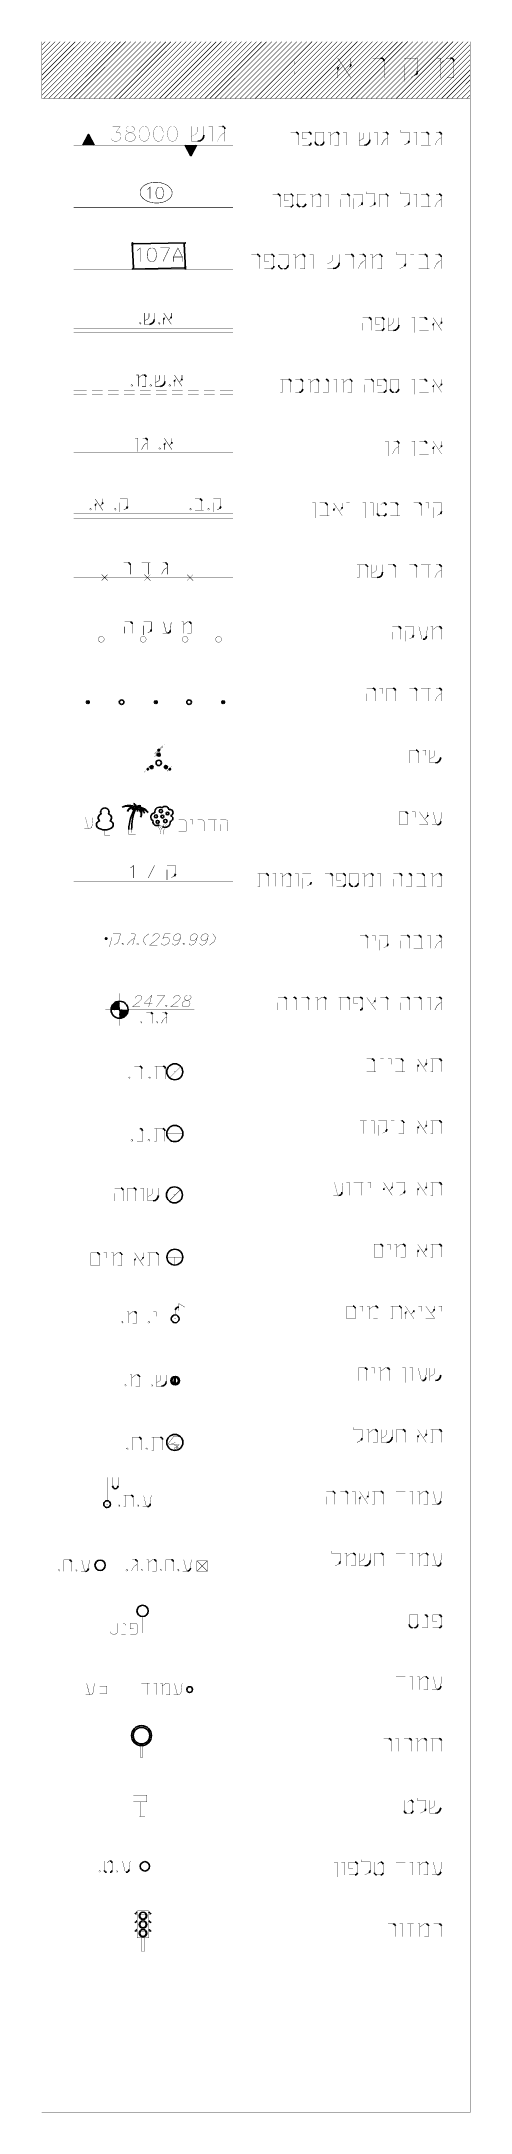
# Model space of a CAD drawing. Extents: x 489 to 720, y 1028 to 1176.
# Drawn here: x 659.5 to 674.5, y 1102.9 to 1175.8 of the extents above; entities that cross this region are included whole.
import ezdxf

# ---------------------------------------------------------------- set-up
doc = ezdxf.new("R2010")
doc.units = 0
doc.header["$MEASUREMENT"] = 0
for name, color, linetype in [('M1204', 7, 'Continuous'), ('M1280', 7, 'Continuous'), ('M1601', 7, 'Continuous'), ('M1602', 7, 'Continuous'), ('M1620', 7, 'Continuous'), ('M1802', 7, 'Continuous'), ('M2200', 7, 'Continuous'), ('M2220', 7, 'Continuous'), ('M2404', 7, 'Continuous'), ('M2408', 7, 'Continuous'), ('M2410', 7, 'Continuous'), ('M2602', 7, 'Continuous'), ('M2603', 7, 'Continuous'), ('M2651', 7, 'Continuous'), ('M2802', 7, 'Continuous'), ('M3903', 7, 'Continuous'), ('M3909', 7, 'Continuous'), ('M4010', 7, 'Continuous'), ('M4402', 7, 'Continuous'), ('M4409', 7, 'Continuous'), ('M4410', 7, 'Continuous'), ('M4411', 7, 'Continuous'), ('M4609', 7, 'Continuous'), ('M4610', 7, 'Continuous'), ('M4615', 7, 'Continuous'), ('M4804', 7, 'Continuous'), ('M4902', 7, 'Continuous'), ('M6311', 7, 'Continuous'), ('M6702', 7, 'Continuous'), ('MCELLNO', 7, 'Continuous')]:
    doc.layers.add(name, color=color, linetype=linetype)

msp = doc.modelspace()

# ---------------------------------------------------------------- hatches: boundary and pattern name
at = {"layer": 'M1620', "linetype": 'Continuous', "ltscale": 0.045455}
for points in [[(660.913, 1172.146), (661.113, 1172.521), (661.313, 1172.146)], [(664.911, 1172.146), (664.711, 1171.77), (664.511, 1172.146)]]:
    msp.add_hatch(color=214, dxfattribs=at).paths.add_polyline_path(points, flags=0)
at = {"layer": 'M2651', "linetype": 'Continuous', "ltscale": 0.045455}
for points in [[(661.707, 1144.248), (661.707, 1144.228), (661.704, 1144.238)], [(661.712, 1144.257), (661.712, 1144.22), (661.707, 1144.248)], [(661.712, 1144.22), (661.707, 1144.248), (661.707, 1144.228)], [(661.72, 1144.263), (661.72, 1144.214), (661.712, 1144.257)], [(661.72, 1144.214), (661.712, 1144.257), (661.712, 1144.22)], [(661.73, 1144.264), (661.73, 1144.212), (661.72, 1144.263)], [(661.73, 1144.212), (661.72, 1144.263), (661.72, 1144.214)], [(661.741, 1144.263), (661.741, 1144.214), (661.73, 1144.264)], [(661.741, 1144.214), (661.73, 1144.264), (661.73, 1144.212)], [(661.749, 1144.257), (661.749, 1144.22), (661.741, 1144.263)], [(661.749, 1144.22), (661.741, 1144.263), (661.741, 1144.214)], [(661.754, 1144.248), (661.754, 1144.228), (661.749, 1144.257)], [(661.754, 1144.228), (661.749, 1144.257), (661.749, 1144.22)], [(661.757, 1144.238), (661.754, 1144.248), (661.754, 1144.228)]]:
    msp.add_hatch(color=1, dxfattribs=at).paths.add_polyline_path(points, flags=0)
at = {"layer": 'M4610', "linetype": 'Continuous', "ltscale": 0.045455}
for points in [[(664.093, 1128.56), (664.157, 1128.841), (664.15, 1128.652)], [(664.15, 1128.652), (664.2, 1128.556), (664.093, 1128.56)], [(664.157, 1128.841), (664.15, 1128.652), (664.2, 1128.556)]]:
    msp.add_hatch(color=5, dxfattribs=at).paths.add_polyline_path(points, flags=0)
at = {"layer": 'MCELLNO', "linetype": 'Continuous', "ltscale": 0.045455}
for points in [[(662.646, 1167.787), (662.686, 1167.827), (662.646, 1168.712)], [(662.686, 1167.827), (662.646, 1168.712), (662.686, 1168.672)], [(662.646, 1168.712), (662.686, 1168.672), (664.515, 1168.712)], [(662.686, 1168.672), (664.515, 1168.712), (664.475, 1168.672)], [(664.515, 1168.712), (664.475, 1168.672), (664.515, 1167.787)], [(664.475, 1168.672), (664.515, 1167.787), (664.475, 1167.827)], [(664.515, 1167.787), (664.475, 1167.827), (662.646, 1167.787)], [(664.475, 1167.827), (662.646, 1167.787), (662.686, 1167.827)]]:
    msp.add_hatch(color=136, dxfattribs=at).paths.add_polyline_path(points, flags=0)

# ---------------------------------------------------------------- linework, layer by layer
at = {"color": 218, "linetype": 'Continuous', "ltscale": 0.045455, "const_width": 0.00825}
for points in [[(661.955, 1172.803), (662.227, 1172.803), (662.079, 1172.604), (662.153, 1172.604), (662.203, 1172.58), (662.227, 1172.555), (662.252, 1172.48), (662.252, 1172.431), (662.227, 1172.356), (662.178, 1172.307), (662.103, 1172.282), (662.029, 1172.282), (661.955, 1172.307), (661.93, 1172.331), (661.905, 1172.381)], [(662.525, 1172.803), (662.451, 1172.778), (662.426, 1172.728), (662.426, 1172.679), (662.451, 1172.629), (662.5, 1172.604), (662.6, 1172.58), (662.674, 1172.555), (662.724, 1172.505), (662.749, 1172.455), (662.749, 1172.381), (662.724, 1172.331), (662.699, 1172.307), (662.625, 1172.282), (662.525, 1172.282), (662.451, 1172.307), (662.426, 1172.331), (662.401, 1172.381), (662.401, 1172.455), (662.426, 1172.505), (662.476, 1172.555), (662.55, 1172.58), (662.649, 1172.604), (662.699, 1172.629), (662.724, 1172.679), (662.724, 1172.728), (662.699, 1172.778), (662.625, 1172.803)], [(663.045, 1172.803), (662.971, 1172.778), (662.921, 1172.704), (662.896, 1172.58), (662.896, 1172.505), (662.921, 1172.381), (662.971, 1172.307), (663.045, 1172.282), (663.095, 1172.282), (663.169, 1172.307), (663.219, 1172.381), (663.244, 1172.505), (663.244, 1172.58), (663.219, 1172.704), (663.169, 1172.778), (663.095, 1172.803)], [(663.542, 1172.803), (663.467, 1172.778), (663.418, 1172.704), (663.393, 1172.58), (663.393, 1172.505), (663.418, 1172.381), (663.467, 1172.307), (663.542, 1172.282), (663.591, 1172.282), (663.666, 1172.307), (663.715, 1172.381), (663.74, 1172.505), (663.74, 1172.58), (663.715, 1172.704), (663.666, 1172.778), (663.591, 1172.803)], [(664.037, 1172.803), (663.963, 1172.778), (663.913, 1172.704), (663.888, 1172.58), (663.888, 1172.505), (663.913, 1172.381), (663.963, 1172.307), (664.037, 1172.282), (664.087, 1172.282), (664.161, 1172.307), (664.211, 1172.381), (664.236, 1172.505), (664.236, 1172.58), (664.211, 1172.704), (664.161, 1172.778), (664.087, 1172.803)], [(664.732, 1172.803), (664.732, 1172.282), (664.949, 1172.282)], [(664.732, 1172.455), (664.861, 1172.521), (664.905, 1172.564), (664.927, 1172.607), (664.927, 1172.781)], [(665.166, 1172.499), (665.166, 1172.803)], [(665.338, 1172.803), (665.469, 1172.803), (665.469, 1172.282)], [(665.643, 1172.282), (665.729, 1172.455), (665.816, 1172.543), (665.903, 1172.586)], [(665.816, 1172.803), (665.686, 1172.803)], [(665.903, 1172.282), (665.903, 1172.716)]]:
    msp.add_lwpolyline(points, dxfattribs=at)
at = {"color": 214, "linetype": 'Continuous', "ltscale": 0.045455, "const_width": 0.0182}
for points in [[(663.176, 1170.585), (663.213, 1170.604), (663.27, 1170.661), (663.27, 1170.261)], [(663.595, 1170.661), (663.537, 1170.643), (663.5, 1170.585), (663.48, 1170.489), (663.48, 1170.432), (663.5, 1170.337), (663.537, 1170.28), (663.595, 1170.261), (663.633, 1170.261), (663.691, 1170.28), (663.728, 1170.337), (663.747, 1170.432), (663.747, 1170.489), (663.728, 1170.585), (663.691, 1170.643), (663.633, 1170.661)]]:
    msp.add_lwpolyline(points, dxfattribs=at)
at = {"color": 250, "linetype": 'Continuous', "ltscale": 0.045455}
for points, const_width in [([(662.885, 1165.873), (662.918, 1165.907), (662.952, 1165.873), (662.918, 1165.84)], 0.0158), ([(663.085, 1166.24), (663.085, 1165.84), (663.252, 1165.84)], 0.0158), ([(663.085, 1165.973), (663.185, 1166.024), (663.219, 1166.057), (663.235, 1166.09), (663.235, 1166.224)], 0.0158), ([(663.419, 1166.007), (663.419, 1166.24)], 0.0158), ([(663.552, 1165.873), (663.586, 1165.907), (663.619, 1165.873), (663.586, 1165.84)], 0.0158), ([(663.753, 1166.24), (664.019, 1165.84)], 0.0158), ([(663.753, 1166.007), (663.753, 1165.84)], 0.0158), ([(663.805, 1166.088), (663.772, 1166.054)], 0.0158), ([(663.934, 1165.994), (664, 1166.06)], 0.0158), ([(664.019, 1166.107), (664.019, 1166.24)], 0.0158), ([(662.595, 1163.694), (662.628, 1163.727), (662.661, 1163.694), (662.628, 1163.66)], 0.0158), ([(662.795, 1164.061), (662.862, 1164.061), (662.862, 1163.66)], 0.0158), ([(663.062, 1164.061), (662.995, 1164.061), (662.862, 1163.961)], 0.0158), ([(662.995, 1163.66), (663.128, 1163.66), (663.128, 1163.994)], 0.0158), ([(663.262, 1163.694), (663.295, 1163.727), (663.329, 1163.694), (663.295, 1163.66)], 0.0158), ([(663.462, 1164.061), (663.462, 1163.66), (663.629, 1163.66)], 0.0158), ([(663.462, 1163.794), (663.562, 1163.844), (663.596, 1163.877), (663.612, 1163.911), (663.612, 1164.044)], 0.0158), ([(663.796, 1163.827), (663.796, 1164.061)], 0.0158), ([(663.929, 1163.694), (663.963, 1163.727), (663.996, 1163.694), (663.963, 1163.66)], 0.0158), ([(664.129, 1164.061), (664.396, 1163.66)], 0.0158), ([(664.129, 1163.827), (664.129, 1163.66)], 0.0158), ([(664.183, 1163.907), (664.15, 1163.874)], 0.0158), ([(664.31, 1163.813), (664.377, 1163.88)], 0.0158), ([(664.396, 1163.927), (664.396, 1164.061)], 0.0158), ([(662.741, 1161.837), (662.841, 1161.837), (662.841, 1161.369)], 0.0158), ([(662.975, 1161.436), (663.041, 1161.57), (663.108, 1161.636), (663.175, 1161.67)], 0.0158), ([(663.108, 1161.837), (663.008, 1161.837)], 0.0158), ([(663.175, 1161.436), (663.175, 1161.77)], 0.0158), ([(663.575, 1161.47), (663.609, 1161.503), (663.642, 1161.47), (663.609, 1161.436)], 0.0158), ([(663.775, 1161.837), (664.042, 1161.436)], 0.0158), ([(663.775, 1161.603), (663.775, 1161.436)], 0.0158), ([(663.828, 1161.684), (663.795, 1161.651)], 0.0158), ([(663.955, 1161.589), (664.022, 1161.656)], 0.0158), ([(664.042, 1161.703), (664.042, 1161.837)], 0.0158), ([(661.145, 1159.338), (661.178, 1159.371), (661.211, 1159.338), (661.178, 1159.304)], 0.0158), ([(661.345, 1159.705), (661.612, 1159.304)], 0.0158), ([(661.345, 1159.471), (661.345, 1159.304)], 0.0158), ([(661.397, 1159.552), (661.365, 1159.519)], 0.0158), ([(661.526, 1159.457), (661.593, 1159.524)], 0.0158), ([(661.612, 1159.571), (661.612, 1159.705)], 0.0158), ([(662.012, 1159.338), (662.046, 1159.371), (662.079, 1159.338), (662.046, 1159.304)], 0.0158), ([(662.479, 1159.438), (662.479, 1159.705), (662.212, 1159.705)], 0.0158), ([(662.212, 1159.238), (662.212, 1159.571)], 0.0158), ([(662.35, 1159.318), (662.45, 1159.368)], 0.0158), ([(664.658, 1159.338), (664.692, 1159.371), (664.725, 1159.338), (664.692, 1159.304)], 0.0158), ([(665.025, 1159.705), (664.858, 1159.705)], 0.0158), ([(664.858, 1159.304), (665.159, 1159.304)], 0.0158), ([(665.092, 1159.304), (665.092, 1159.638)], 0.0158), ([(665.292, 1159.338), (665.325, 1159.371), (665.359, 1159.338), (665.325, 1159.304)], 0.0158), ([(665.759, 1159.438), (665.759, 1159.705), (665.492, 1159.705)], 0.0158), ([(665.492, 1159.238), (665.492, 1159.571)], 0.0158), ([(665.629, 1159.318), (665.729, 1159.368)], 0.0158), ([(662.511, 1157.455), (662.344, 1157.455)], 0.0158), ([(662.578, 1157.054), (662.578, 1157.388)], 0.0158), ([(662.978, 1157.455), (663.278, 1157.455)], 0.0158), ([(663.211, 1157.455), (663.211, 1157.054)], 0.0158), ([(663.679, 1157.054), (663.745, 1157.188), (663.812, 1157.254), (663.879, 1157.288)], 0.0158), ([(663.812, 1157.455), (663.712, 1157.455)], 0.0158), ([(663.879, 1157.054), (663.879, 1157.388)], 0.0158), ([(662.582, 1155.378), (662.382, 1155.378)], 0.0158), ([(663.316, 1155.111), (663.316, 1155.378), (663.049, 1155.378)], 0.0158), ([(663.75, 1155.378), (663.85, 1154.978)], 0.0158), ([(663.983, 1155.078), (664.017, 1155.378)], 0.0158), ([(664.384, 1155.378), (664.45, 1155.378), (664.45, 1154.978)], 0.0158), ([(664.65, 1155.378), (664.584, 1155.378), (664.45, 1155.278)], 0.0158), ([(662.382, 1154.978), (662.382, 1155.211)], 0.0158), ([(662.647, 1154.978), (662.647, 1155.311)], 0.0158), ([(663.049, 1154.911), (663.049, 1155.245)], 0.0158), ([(663.186, 1154.99), (663.286, 1155.04)], 0.0158), ([(663.716, 1154.978), (663.883, 1154.978)], 0.0158), ([(664.584, 1154.978), (664.717, 1154.978), (664.717, 1155.311)], 0.0158), ([(662.58, 1146.726), (662.622, 1146.747), (662.685, 1146.81), (662.685, 1146.37)], 0.0158), ([(663.21, 1146.37), (663.43, 1146.81)], 0.0158), ([(664.165, 1146.516), (664.165, 1146.81), (663.87, 1146.81)], 0.0158), ([(663.87, 1146.296), (663.87, 1146.663)], 0.0158), ([(664.021, 1146.384), (664.132, 1146.438)], 0.0158), ([(662.752, 1142.139), (662.758, 1142.159), (662.786, 1142.197), (662.811, 1142.216), (662.854, 1142.235), (662.93, 1142.235), (662.963, 1142.216), (662.977, 1142.197), (662.986, 1142.159), (662.976, 1142.121), (662.946, 1142.082), (662.893, 1142.026), (662.651, 1141.835), (662.918, 1141.835)], 0.0112), ([(663.224, 1141.835), (663.33, 1142.235), (663.068, 1141.968), (663.354, 1141.968)], 0.0112), ([(663.521, 1142.235), (663.788, 1142.235), (663.491, 1141.835)], 0.0112), ([(664.096, 1142.139), (664.102, 1142.159), (664.13, 1142.197), (664.155, 1142.216), (664.199, 1142.235), (664.275, 1142.235), (664.308, 1142.216), (664.321, 1142.197), (664.33, 1142.159), (664.32, 1142.121), (664.291, 1142.082), (664.237, 1142.026), (663.995, 1141.835), (664.262, 1141.835)], 0.0112), ([(664.579, 1142.235), (664.517, 1142.216), (664.488, 1142.178), (664.478, 1142.139), (664.486, 1142.102), (664.52, 1142.082), (664.591, 1142.063), (664.643, 1142.044), (664.671, 1142.006), (664.679, 1141.968), (664.665, 1141.911), (664.635, 1141.872), (664.611, 1141.854), (664.549, 1141.835), (664.472, 1141.835), (664.42, 1141.854), (664.407, 1141.872), (664.397, 1141.911), (664.412, 1141.968), (664.442, 1142.006), (664.491, 1142.044), (664.553, 1142.063), (664.634, 1142.082), (664.677, 1142.102), (664.707, 1142.139), (664.717, 1142.178), (664.708, 1142.216), (664.655, 1142.235)], 0.0112), ([(663.299, 1141.637), (663.143, 1141.637)], 0.0112), ([(663.361, 1141.262), (663.361, 1141.574)], 0.0112), ([(663.8, 1141.637), (663.705, 1141.637)], 0.0112), ([(663.804, 1141.868), (663.846, 1141.902), (663.871, 1141.868), (663.829, 1141.835)], 0.0112), ([(663.862, 1141.262), (663.862, 1141.574)], 0.0112), ([(662.924, 1141.293), (662.954, 1141.324), (662.986, 1141.293), (662.954, 1141.262)], 0.0112), ([(663.486, 1141.293), (663.518, 1141.324), (663.549, 1141.293), (663.518, 1141.262)], 0.0112), ([(663.675, 1141.262), (663.737, 1141.387), (663.8, 1141.449), (663.862, 1141.481)], 0.0112), ([(662.253, 1135.464), (662.027, 1135.464)], 0.0112), ([(662.027, 1135.013), (662.027, 1135.276)], 0.0112), ([(662.328, 1135.013), (662.328, 1135.388)], 0.0112), ([(662.703, 1135.464), (662.478, 1135.464), (662.478, 1135.013)], 0.0112), ([(662.778, 1135.013), (662.778, 1135.388)], 0.0112), ([(662.928, 1135.464), (663.041, 1135.464), (663.041, 1135.013)], 0.0112), ([(663.192, 1135.464), (663.192, 1135.013), (663.379, 1135.013)], 0.0112), ([(663.192, 1135.163), (663.304, 1135.22), (663.342, 1135.257), (663.36, 1135.295), (663.36, 1135.445)], 0.0112), ([(663.567, 1135.201), (663.567, 1135.464)], 0.0112)]:
    msp.add_lwpolyline(points, dxfattribs=dict(at, const_width=const_width))
at = {"color": 1, "linetype": 'Continuous', "ltscale": 0.045455, "const_width": 0.0118}
for points in [[(661.844, 1143.943), (661.934, 1144.277)], [(662.165, 1144.143), (662.236, 1144.41), (661.969, 1144.41)], [(662.003, 1144.022), (662.117, 1144.072)], [(662.116, 1144.072), (662.123, 1144.077), (662.128, 1144.083), (662.134, 1144.089), (662.139, 1144.095), (662.144, 1144.101), (662.149, 1144.108), (662.153, 1144.114), (662.156, 1144.121), (662.159, 1144.128), (662.162, 1144.135), (662.164, 1144.142)], [(662.116, 1144.072), (662.123, 1144.077), (662.128, 1144.083), (662.134, 1144.089), (662.139, 1144.095), (662.144, 1144.101), (662.149, 1144.108), (662.153, 1144.114), (662.156, 1144.121), (662.159, 1144.128), (662.162, 1144.135), (662.164, 1144.142)], [(662.271, 1144.043), (662.313, 1144.076), (662.338, 1144.043), (662.295, 1144.01)], [(662.462, 1144.01), (662.565, 1144.143), (662.65, 1144.21), (662.726, 1144.243)], [(662.703, 1144.41), (662.603, 1144.41)], [(662.662, 1144.01), (662.752, 1144.343)], [(662.751, 1144.343), (662.753, 1144.348), (662.753, 1144.352), (662.754, 1144.357), (662.754, 1144.362), (662.754, 1144.366), (662.753, 1144.37), (662.752, 1144.375), (662.751, 1144.379), (662.749, 1144.383), (662.747, 1144.386), (662.745, 1144.39), (662.742, 1144.393), (662.739, 1144.396), (662.736, 1144.399), (662.733, 1144.401), (662.729, 1144.403), (662.725, 1144.405), (662.721, 1144.406), (662.717, 1144.408), (662.712, 1144.408), (662.708, 1144.409), (662.703, 1144.409)], [(662.805, 1144.043), (662.847, 1144.076), (662.872, 1144.043), (662.829, 1144.01)], [(663.237, 1144.41), (663.068, 1144.277), (663.033, 1144.143), (663.13, 1144.01)], [(663.365, 1144.314), (663.369, 1144.334), (663.399, 1144.372), (663.422, 1144.39), (663.466, 1144.41), (663.543, 1144.41), (663.576, 1144.39), (663.59, 1144.372), (663.599, 1144.334), (663.588, 1144.295), (663.559, 1144.257), (663.505, 1144.201), (663.263, 1144.01), (663.53, 1144.01)], [(663.98, 1144.41), (663.791, 1144.41), (663.725, 1144.238), (663.75, 1144.257), (663.812, 1144.277), (663.869, 1144.277), (663.921, 1144.257), (663.949, 1144.219), (663.953, 1144.162), (663.943, 1144.123), (663.908, 1144.066), (663.86, 1144.029), (663.797, 1144.01), (663.741, 1144.01), (663.688, 1144.029), (663.674, 1144.047), (663.666, 1144.086)], [(664.345, 1144.277), (664.311, 1144.219), (664.263, 1144.181), (664.201, 1144.162), (664.182, 1144.162), (664.129, 1144.181), (664.102, 1144.219), (664.097, 1144.277), (664.103, 1144.295), (664.137, 1144.353), (664.186, 1144.39), (664.247, 1144.41), (664.267, 1144.41), (664.319, 1144.39), (664.347, 1144.353), (664.345, 1144.277), (664.32, 1144.181), (664.276, 1144.086), (664.222, 1144.029), (664.16, 1144.01), (664.121, 1144.01), (664.069, 1144.029), (664.061, 1144.066)], [(664.417, 1144.043), (664.459, 1144.076), (664.484, 1144.043), (664.441, 1144.01)], [(664.927, 1144.277), (664.893, 1144.219), (664.844, 1144.181), (664.783, 1144.162), (664.763, 1144.162), (664.711, 1144.181), (664.683, 1144.219), (664.679, 1144.277), (664.685, 1144.295), (664.719, 1144.353), (664.767, 1144.39), (664.829, 1144.41), (664.849, 1144.41), (664.901, 1144.39), (664.928, 1144.353), (664.927, 1144.277), (664.902, 1144.181), (664.857, 1144.086), (664.803, 1144.029), (664.742, 1144.01), (664.703, 1144.01), (664.651, 1144.029), (664.642, 1144.066)], [(665.309, 1144.277), (665.275, 1144.219), (665.226, 1144.181), (665.163, 1144.162), (665.144, 1144.162), (665.093, 1144.181), (665.065, 1144.219), (665.061, 1144.277), (665.066, 1144.295), (665.1, 1144.353), (665.149, 1144.39), (665.211, 1144.41), (665.23, 1144.41), (665.282, 1144.39), (665.31, 1144.353), (665.309, 1144.277), (665.283, 1144.181), (665.238, 1144.086), (665.185, 1144.029), (665.122, 1144.01), (665.085, 1144.01), (665.033, 1144.029), (665.024, 1144.066)], [(665.478, 1144.41), (665.576, 1144.277), (665.54, 1144.143), (665.37, 1144.01)]]:
    msp.add_lwpolyline(points, dxfattribs=at)
at = {"color": 98, "linetype": 'Continuous', "ltscale": 0.045455, "const_width": 0.0112}
for points in [[(662.499, 1139.337), (662.536, 1139.374), (662.574, 1139.337), (662.536, 1139.299)], [(662.911, 1139.749), (662.724, 1139.749)], [(662.986, 1139.299), (662.986, 1139.674)], [(663.211, 1139.337), (663.249, 1139.374), (663.286, 1139.337), (663.249, 1139.299)], [(663.737, 1139.749), (663.436, 1139.749)], [(663.512, 1139.749), (663.512, 1139.299), (663.436, 1139.299)], [(663.812, 1139.299), (663.812, 1139.674)], [(662.724, 1139.299), (663.061, 1139.299)]]:
    msp.add_lwpolyline(points, dxfattribs=at)
at = {"color": 136, "linetype": 'Continuous', "ltscale": 0.045455, "const_width": 0.0118}
for points in [[(662.592, 1137.141), (662.629, 1137.179), (662.667, 1137.141), (662.629, 1137.104)], [(662.817, 1137.104), (663.004, 1137.104), (663.004, 1137.48)], [(662.929, 1137.555), (662.892, 1137.555)], [(663.193, 1137.141), (663.23, 1137.179), (663.268, 1137.141), (663.23, 1137.104)], [(663.718, 1137.555), (663.418, 1137.555)], [(663.493, 1137.555), (663.493, 1137.104), (663.418, 1137.104)], [(663.793, 1137.104), (663.793, 1137.48)]]:
    msp.add_lwpolyline(points, dxfattribs=at)
at = {"color": 5, "linetype": 'Continuous', "ltscale": 0.045455, "const_width": 0.0118}
for points in [[(661.42, 1133.187), (661.194, 1133.187), (661.194, 1132.737)], [(661.194, 1132.737), (661.495, 1132.737), (661.495, 1133.112)], [(661.645, 1133.187), (661.758, 1133.187), (661.758, 1132.999)], [(661.908, 1133.187), (661.983, 1133.187), (661.983, 1132.737)], [(662.208, 1133.187), (662.133, 1133.187), (661.983, 1133.074)], [(662.133, 1132.737), (662.283, 1132.737), (662.283, 1133.112)], [(662.734, 1133.187), (663.034, 1132.737)], [(662.734, 1132.924), (662.734, 1132.737)], [(662.793, 1133.014), (662.755, 1132.977)], [(662.937, 1132.909), (663.012, 1132.984)], [(663.034, 1133.037), (663.034, 1133.187)], [(663.485, 1133.187), (663.184, 1133.187)], [(663.259, 1133.187), (663.259, 1132.737), (663.184, 1132.737)], [(663.56, 1132.737), (663.56, 1133.112)], [(662.257, 1130.746), (662.29, 1130.779), (662.324, 1130.746), (662.29, 1130.713)], [(662.457, 1131.113), (662.524, 1131.113), (662.524, 1130.713)], [(662.724, 1131.113), (662.657, 1131.113), (662.524, 1131.013)], [(662.657, 1130.713), (662.791, 1130.713), (662.791, 1131.046)], [(663.191, 1130.746), (663.225, 1130.779), (663.258, 1130.746), (663.225, 1130.713)], [(663.391, 1131.113), (663.491, 1131.113), (663.491, 1130.946)], [(662.369, 1128.522), (662.402, 1128.556), (662.436, 1128.522), (662.402, 1128.489)], [(662.569, 1128.889), (662.636, 1128.889), (662.636, 1128.489)], [(662.836, 1128.889), (662.769, 1128.889), (662.636, 1128.789)], [(662.769, 1128.489), (662.903, 1128.489), (662.903, 1128.822)], [(663.303, 1128.522), (663.336, 1128.556), (663.37, 1128.522), (663.336, 1128.489)], [(663.503, 1128.889), (663.503, 1128.489), (663.67, 1128.489)], [(663.503, 1128.622), (663.603, 1128.672), (663.637, 1128.706), (663.653, 1128.739), (663.653, 1128.873)], [(663.837, 1128.656), (663.837, 1128.889)]]:
    msp.add_lwpolyline(points, dxfattribs=at)
at = {"color": 18, "linetype": 'Continuous', "ltscale": 0.045455, "const_width": 0.0112}
for points in [[(662.434, 1126.285), (662.471, 1126.322), (662.509, 1126.285), (662.471, 1126.247)], [(662.885, 1126.697), (662.66, 1126.697), (662.66, 1126.247)], [(662.96, 1126.247), (662.96, 1126.622)], [(663.11, 1126.285), (663.147, 1126.322), (663.185, 1126.285), (663.147, 1126.247)], [(663.636, 1126.697), (663.335, 1126.697)], [(663.41, 1126.697), (663.41, 1126.247), (663.335, 1126.247)], [(663.711, 1126.247), (663.711, 1126.622)], [(662.145, 1124.293), (662.178, 1124.326), (662.212, 1124.293), (662.178, 1124.259)], [(662.612, 1124.66), (662.345, 1124.66)], [(662.412, 1124.66), (662.412, 1124.259), (662.345, 1124.259)], [(662.679, 1124.259), (662.679, 1124.593)], [(662.812, 1124.293), (662.846, 1124.326), (662.879, 1124.293), (662.846, 1124.259)], [(663.012, 1124.259), (663.179, 1124.259)], [(663.046, 1124.66), (663.146, 1124.259)], [(663.279, 1124.359), (663.313, 1124.66)], [(660.041, 1122.015), (660.074, 1122.049), (660.107, 1122.015), (660.074, 1121.982)], [(660.441, 1122.384), (660.241, 1122.384), (660.241, 1121.982)], [(660.508, 1121.982), (660.508, 1122.316)], [(660.641, 1122.015), (660.675, 1122.049), (660.708, 1122.015), (660.675, 1121.982)], [(660.841, 1121.982), (661.008, 1121.982)], [(660.875, 1122.384), (660.975, 1121.982)], [(661.108, 1122.082), (661.142, 1122.384)], [(662.42, 1122.023), (662.454, 1122.057), (662.487, 1122.023), (662.454, 1121.99)], [(662.62, 1121.99), (662.687, 1122.124), (662.754, 1122.19), (662.821, 1122.224)], [(662.754, 1122.391), (662.654, 1122.391)], [(662.821, 1121.99), (662.821, 1122.324)], [(662.954, 1122.023), (662.987, 1122.057), (663.021, 1122.023), (662.987, 1121.99)], [(663.154, 1122.391), (663.221, 1122.391), (663.221, 1121.99)], [(663.421, 1122.391), (663.354, 1122.391), (663.221, 1122.29)], [(663.354, 1121.99), (663.488, 1121.99), (663.488, 1122.324)], [(663.621, 1122.023), (663.655, 1122.057), (663.688, 1122.023), (663.655, 1121.99)], [(664.022, 1122.391), (663.822, 1122.391), (663.822, 1121.99)], [(664.088, 1121.99), (664.088, 1122.324)], [(664.222, 1122.023), (664.255, 1122.057), (664.29, 1122.023), (664.255, 1121.99)], [(664.422, 1121.99), (664.59, 1121.99)], [(664.457, 1122.391), (664.557, 1121.99)], [(664.69, 1122.09), (664.722, 1122.391)]]:
    msp.add_lwpolyline(points, dxfattribs=at)
at = {"color": 216, "linetype": 'Continuous', "ltscale": 0.045455, "const_width": 0.0112}
for points in [[(661.671, 1111.796), (661.671, 1111.462)], [(661.871, 1111.796), (661.838, 1111.796), (661.771, 1111.729)], [(661.938, 1111.462), (661.938, 1111.729)], [(662.305, 1111.796), (662.405, 1111.396)], [(662.538, 1111.496), (662.572, 1111.796)], [(661.471, 1111.429), (661.504, 1111.462), (661.537, 1111.429), (661.504, 1111.396)], [(661.738, 1111.396), (661.871, 1111.396)], [(662.071, 1111.429), (662.105, 1111.462), (662.138, 1111.429), (662.105, 1111.396)], [(662.271, 1111.396), (662.438, 1111.396)]]:
    msp.add_lwpolyline(points, dxfattribs=at)
at = {"color": 218, "linetype": 'Continuous', "ltscale": 0.045455}
for centre, radius, start, end in [((664.949, 1172.499), 0.216, 270.0055, 360), ((665.816, 1172.716), 0.0864, 0.0055, 90)]:
    msp.add_arc(centre, radius, start, end, dxfattribs=at)
at = {"color": 250, "linetype": 'Continuous', "ltscale": 0.045455}
for centre, radius, start, end in [((663.252, 1166.007), 0.166, 270.0055, 360), ((663.819, 1166.007), 0.0659, 135, 180), ((663.819, 1166.007), 0.0659, 135, 180), ((663.953, 1166.107), 0.0659, 315.0055, 360.0055), ((663.953, 1166.107), 0.0659, 315.0055, 360.0055), ((663.062, 1163.994), 0.0659, 0.0055, 90), ((663.629, 1163.827), 0.166, 270.0055, 360), ((664.196, 1163.827), 0.0659, 135, 180), ((664.196, 1163.827), 0.0659, 135, 180), ((664.33, 1163.927), 0.0659, 315.0055, 360.0055), ((664.33, 1163.927), 0.0659, 315.0055, 360.0055), ((663.108, 1161.77), 0.0659, 0.0055, 90), ((663.842, 1161.603), 0.0659, 135, 180), ((663.842, 1161.603), 0.0659, 135, 180), ((663.976, 1161.703), 0.0659, 315.0055, 360.0055), ((663.976, 1161.703), 0.0659, 315.0055, 360.0055), ((661.412, 1159.471), 0.0659, 135, 180), ((661.412, 1159.471), 0.0659, 135, 180), ((661.545, 1159.571), 0.0659, 315.0055, 360.0055), ((661.545, 1159.571), 0.0659, 315.0055, 360.0055), ((662.379, 1159.438), 0.1, 315.0055, 360.0055), ((662.379, 1159.438), 0.1, 315.0055, 360.0055), ((665.025, 1159.638), 0.0659, 0.0055, 90), ((665.659, 1159.438), 0.1, 315.0055, 360.0055), ((665.659, 1159.438), 0.1, 315.0055, 360.0055), ((662.511, 1157.388), 0.0659, 0.0055, 90), ((663.812, 1157.388), 0.0659, 0.0055, 90), ((662.582, 1155.311), 0.0659, 0.0055, 90), ((664.65, 1155.311), 0.0659, 0.0055, 90), ((663.216, 1155.111), 0.1, 315.0055, 360.0055), ((663.216, 1155.111), 0.1, 315.0055, 360.0055), ((663.883, 1155.078), 0.1, 270.0055, 360), ((664.054, 1146.516), 0.109, 315.0055, 360.0055), ((664.054, 1146.516), 0.109, 315.0055, 360.0055), ((663.299, 1141.574), 0.0625, 0.0055, 90), ((663.8, 1141.574), 0.0625, 0.0055, 90), ((662.253, 1135.388), 0.075, 0.0055, 90), ((662.703, 1135.388), 0.075, 0.0055, 90), ((663.379, 1135.201), 0.188, 270.0055, 360)]:
    msp.add_arc(centre, radius, start, end, dxfattribs=at)
at = {"color": 98, "linetype": 'Continuous', "ltscale": 0.045455}
for centre in [(662.911, 1139.674), (663.737, 1139.674)]:
    msp.add_arc(centre, 0.075, 0.0055, 90, dxfattribs=at)
at = {"color": 136, "linetype": 'Continuous', "ltscale": 0.045455}
for centre in [(662.929, 1137.48), (663.718, 1137.48)]:
    msp.add_arc(centre, 0.075, 0.0055, 90, dxfattribs=at)
at = {"color": 5, "linetype": 'Continuous', "ltscale": 0.045455}
for centre, radius, start, end in [((661.42, 1133.112), 0.075, 0.0055, 90), ((662.208, 1133.112), 0.075, 0.0055, 90), ((662.809, 1132.924), 0.075, 135, 180), ((662.809, 1132.924), 0.075, 135, 180), ((662.959, 1133.037), 0.075, 315.0055, 360.0055), ((662.959, 1133.037), 0.075, 315.0055, 360.0055), ((663.485, 1133.112), 0.075, 0.0055, 90), ((662.724, 1131.046), 0.0659, 0.0055, 90), ((662.836, 1128.822), 0.0659, 0.0055, 90), ((663.67, 1128.656), 0.166, 270.0055, 360)]:
    msp.add_arc(centre, radius, start, end, dxfattribs=at)
at = {"color": 18, "linetype": 'Continuous', "ltscale": 0.045455}
for centre, radius, start, end in [((662.885, 1126.622), 0.075, 0.0055, 90), ((663.636, 1126.622), 0.075, 0.0055, 90), ((662.612, 1124.593), 0.0659, 0.0055, 90), ((663.179, 1124.359), 0.1, 270.0055, 360), ((660.441, 1122.316), 0.0659, 0.0055, 90), ((661.008, 1122.082), 0.1, 270.0055, 360), ((662.754, 1122.324), 0.0659, 0.0055, 90), ((663.421, 1122.324), 0.0659, 0.0055, 90), ((664.022, 1122.324), 0.0659, 0.0055, 90), ((664.59, 1122.09), 0.1, 270.0055, 360)]:
    msp.add_arc(centre, radius, start, end, dxfattribs=at)
at = {"color": 216, "linetype": 'Continuous', "ltscale": 0.045455}
for centre, radius, start, end in [((661.871, 1111.729), 0.0659, 0.0055, 90), ((661.738, 1111.462), 0.0659, 180.0055, 270), ((661.871, 1111.462), 0.0659, 270.0055, 360), ((662.438, 1111.496), 0.1, 270.0055, 360)]:
    msp.add_arc(centre, radius, start, end, dxfattribs=at)
at = {"layer": 'M1204', "color": 7, "linetype": 'Continuous', "ltscale": 0.045455, "const_width": 0.0112}
for points in [[(668.349, 1175.093), (668.349, 1174.976)], [(669.867, 1175.209), (670.334, 1174.509)], [(670.334, 1174.976), (670.334, 1175.209)], [(671.385, 1175.209), (671.093, 1175.209)], [(671.502, 1174.509), (671.502, 1175.093)], [(672.67, 1174.741), (672.67, 1175.209), (672.202, 1175.209)], [(673.37, 1175.209), (673.487, 1175.209), (673.487, 1174.509)], [(673.837, 1175.209), (673.721, 1175.209), (673.487, 1175.034)], [(673.721, 1174.509), (673.954, 1174.509), (673.954, 1175.093)], [(668.349, 1174.741), (668.349, 1174.624)], [(669.867, 1174.801), (669.867, 1174.509)], [(669.959, 1174.941), (669.901, 1174.882)], [(670.183, 1174.776), (670.3, 1174.893)], [(672.202, 1174.391), (672.202, 1174.976)], [(672.443, 1174.53), (672.618, 1174.618)]]:
    msp.add_lwpolyline(points, dxfattribs=at)
at = {"layer": 'M1204', "color": 7, "linetype": 'Continuous', "ltscale": 0.045455}
for centre, radius, start, end in [((671.385, 1175.093), 0.116, 0.0055, 90), ((673.837, 1175.093), 0.116, 0.0055, 90), ((669.983, 1174.801), 0.116, 135, 180), ((669.983, 1174.801), 0.116, 135, 180), ((670.217, 1174.976), 0.116, 315.0055, 360.0055), ((670.217, 1174.976), 0.116, 315.0055, 360.0055), ((672.494, 1174.741), 0.175, 315.0055, 360.0055), ((672.494, 1174.741), 0.175, 315.0055, 360.0055)]:
    msp.add_arc(centre, radius, start, end, dxfattribs=at)
at = {"layer": 'M1280', "color": 8, "linetype": 'Continuous', "ltscale": 0.045455, "const_width": 0.0182}
for points in [[(659.466, 1175.665), (659.585, 1175.784)], [(659.466, 1175.488), (659.762, 1175.784)], [(659.466, 1175.311), (659.938, 1175.784)], [(659.466, 1175.134), (660.116, 1175.784)], [(659.466, 1174.957), (660.293, 1175.784)], [(659.466, 1174.78), (660.47, 1175.784)], [(659.466, 1174.603), (660.646, 1175.784)], [(659.466, 1174.426), (660.824, 1175.784)], [(659.466, 1174.249), (661.001, 1175.784)], [(659.466, 1174.072), (661.178, 1175.784)], [(659.466, 1173.895), (661.354, 1175.784)], [(659.529, 1173.781), (661.532, 1175.784)], [(659.707, 1173.781), (661.709, 1175.784)], [(659.884, 1173.781), (661.886, 1175.784)], [(660.06, 1173.781), (662.062, 1175.784)], [(660.237, 1173.781), (662.24, 1175.784)], [(660.415, 1173.781), (662.417, 1175.784)], [(660.591, 1173.781), (662.593, 1175.784)], [(660.768, 1173.781), (662.77, 1175.784)], [(660.945, 1173.781), (662.947, 1175.784)], [(661.122, 1173.781), (663.125, 1175.784)], [(661.299, 1173.781), (663.301, 1175.784)], [(661.476, 1173.781), (663.478, 1175.784)], [(661.653, 1173.781), (663.655, 1175.784)], [(661.83, 1173.781), (663.833, 1175.784)], [(662.007, 1173.781), (664.009, 1175.784)], [(662.184, 1173.781), (664.186, 1175.784)], [(662.361, 1173.781), (664.363, 1175.784)], [(662.538, 1173.781), (664.541, 1175.784)], [(662.715, 1173.781), (664.717, 1175.784)], [(662.892, 1173.781), (664.894, 1175.784)], [(663.069, 1173.781), (665.071, 1175.784)], [(663.246, 1173.781), (665.249, 1175.784)], [(663.422, 1173.781), (665.425, 1175.784)], [(663.6, 1173.781), (665.602, 1175.784)], [(663.777, 1173.781), (665.779, 1175.784)], [(663.954, 1173.781), (665.957, 1175.784)], [(664.13, 1173.781), (666.133, 1175.784)], [(664.308, 1173.781), (666.31, 1175.784)], [(664.485, 1173.781), (666.487, 1175.784)], [(664.662, 1173.781), (666.665, 1175.784)], [(664.838, 1173.781), (666.841, 1175.784)], [(665.016, 1173.781), (667.018, 1175.784)], [(665.193, 1173.781), (667.195, 1175.784)], [(665.369, 1173.781), (667.371, 1175.784)], [(665.546, 1173.781), (667.549, 1175.784)], [(665.724, 1173.781), (667.726, 1175.784)], [(665.901, 1173.781), (667.903, 1175.784)], [(666.077, 1173.781), (668.079, 1175.784)], [(666.254, 1173.781), (668.257, 1175.784)], [(666.432, 1173.781), (668.434, 1175.784)], [(666.609, 1173.781), (668.611, 1175.784)], [(666.785, 1173.781), (668.787, 1175.784)], [(666.962, 1173.781), (668.965, 1175.784)], [(667.14, 1173.781), (669.142, 1175.784)], [(667.317, 1173.781), (669.319, 1175.784)], [(667.493, 1173.781), (669.495, 1175.784)], [(667.67, 1173.781), (669.672, 1175.784)], [(667.847, 1173.781), (669.85, 1175.784)], [(668.025, 1173.781), (670.027, 1175.784)], [(668.201, 1173.781), (670.203, 1175.784)], [(668.378, 1173.781), (670.38, 1175.784)], [(668.555, 1173.781), (670.558, 1175.784)], [(668.733, 1173.781), (670.735, 1175.784)], [(668.909, 1173.781), (670.911, 1175.784)], [(669.086, 1173.781), (671.088, 1175.784)], [(669.263, 1173.781), (671.266, 1175.784)], [(669.441, 1173.781), (671.443, 1175.784)], [(669.617, 1173.781), (671.619, 1175.784)], [(669.794, 1173.781), (671.796, 1175.784)], [(669.971, 1173.781), (671.974, 1175.784)], [(670.147, 1173.781), (672.15, 1175.784)], [(670.325, 1173.781), (672.327, 1175.784)], [(670.502, 1173.781), (672.504, 1175.784)], [(670.679, 1173.781), (672.682, 1175.784)], [(670.855, 1173.781), (672.858, 1175.784)], [(671.033, 1173.781), (673.035, 1175.784)], [(671.21, 1173.781), (673.212, 1175.784)], [(671.387, 1173.781), (673.39, 1175.784)], [(671.563, 1173.781), (673.566, 1175.784)], [(671.741, 1173.781), (673.743, 1175.784)], [(671.918, 1173.781), (673.92, 1175.784)], [(672.095, 1173.781), (674.097, 1175.784)], [(672.271, 1173.781), (674.274, 1175.784)], [(672.449, 1173.781), (674.451, 1175.784)], [(672.626, 1173.781), (674.527, 1175.684)], [(672.803, 1173.781), (674.527, 1175.506)], [(672.979, 1173.781), (674.527, 1175.329)], [(673.157, 1173.781), (674.527, 1175.152)], [(673.334, 1173.781), (674.527, 1174.976)], [(673.511, 1173.781), (674.527, 1174.798)], [(673.687, 1173.781), (674.527, 1174.621)], [(673.865, 1173.781), (674.527, 1174.445)], [(674.042, 1173.781), (674.527, 1174.268)], [(674.219, 1173.781), (674.527, 1174.09)], [(674.395, 1173.781), (674.527, 1173.913)]]:
    msp.add_lwpolyline(points, dxfattribs=at)
at = {"layer": 'M1280', "color": 7, "linetype": 'Continuous', "ltscale": 0.045455, "const_width": 0.0112}
for points in [[(659.466, 1175.784), (674.527, 1175.784), (674.527, 1102.952), (659.466, 1102.952)], [(674.527, 1175.784), (659.466, 1175.784), (659.466, 1173.781), (674.527, 1173.781)], [(668.404, 1172.596), (668.216, 1172.596)], [(668.479, 1172.146), (668.479, 1172.521)], [(668.854, 1172.596), (668.629, 1172.596), (668.629, 1172.371), (668.779, 1172.371)], [(668.629, 1172.146), (668.854, 1172.146)], [(668.929, 1172.221), (668.929, 1172.521)], [(669.079, 1172.596), (669.079, 1172.259)], [(669.38, 1172.259), (669.38, 1172.596), (669.079, 1172.596)], [(669.192, 1172.146), (669.267, 1172.146)], [(669.53, 1172.596), (669.605, 1172.596), (669.605, 1172.146)], [(669.83, 1172.596), (669.755, 1172.596), (669.605, 1172.484)], [(669.755, 1172.146), (669.905, 1172.146), (669.905, 1172.521)], [(670.055, 1172.596), (670.168, 1172.596), (670.168, 1172.146)], [(670.619, 1172.596), (670.619, 1172.146), (670.807, 1172.146)], [(670.619, 1172.296), (670.732, 1172.352), (670.769, 1172.389), (670.787, 1172.427), (670.787, 1172.577)], [(670.994, 1172.334), (670.994, 1172.596)], [(671.144, 1172.596), (671.257, 1172.596), (671.257, 1172.146)], [(671.408, 1172.146), (671.483, 1172.296), (671.558, 1172.371), (671.633, 1172.409)], [(671.558, 1172.596), (671.445, 1172.596)], [(671.633, 1172.146), (671.633, 1172.521)], [(672.379, 1172.301), (672.379, 1172.601), (672.078, 1172.601), (672.078, 1172.676)], [(672.195, 1172.146), (672.346, 1172.221)], [(672.534, 1172.596), (672.646, 1172.596), (672.646, 1172.146)], [(672.984, 1172.596), (672.796, 1172.596)], [(672.796, 1172.146), (673.134, 1172.146)], [(673.059, 1172.146), (673.059, 1172.521)], [(673.284, 1172.146), (673.36, 1172.296), (673.435, 1172.371), (673.51, 1172.409)], [(673.435, 1172.596), (673.322, 1172.596)], [(673.51, 1172.146), (673.51, 1172.521)], [(667.766, 1170.423), (667.578, 1170.423)], [(667.841, 1169.972), (667.841, 1170.348)], [(668.216, 1170.423), (667.991, 1170.423), (667.991, 1170.198), (668.141, 1170.198)], [(667.991, 1169.972), (668.216, 1169.972)], [(668.291, 1170.048), (668.291, 1170.348)], [(668.442, 1170.423), (668.442, 1170.086)], [(668.742, 1170.086), (668.742, 1170.423), (668.442, 1170.423)], [(668.554, 1169.972), (668.629, 1169.972)], [(668.892, 1170.423), (668.967, 1170.423), (668.967, 1169.972)], [(669.192, 1170.423), (669.117, 1170.423), (668.967, 1170.311)], [(669.117, 1169.972), (669.267, 1169.972), (669.267, 1170.348)], [(669.418, 1170.423), (669.53, 1170.423), (669.53, 1169.972)], [(670.205, 1170.423), (669.98, 1170.423)], [(669.98, 1169.972), (669.98, 1170.236)], [(670.28, 1169.972), (670.28, 1170.348)], [(670.732, 1170.123), (670.732, 1170.423), (670.432, 1170.423)], [(670.432, 1169.897), (670.432, 1170.273)], [(670.586, 1169.987), (670.699, 1170.044)], [(671.177, 1170.128), (671.177, 1170.428), (670.877, 1170.428), (670.877, 1170.503)], [(670.994, 1169.972), (671.144, 1170.048)], [(671.558, 1170.423), (671.333, 1170.423), (671.333, 1169.972)], [(671.633, 1169.972), (671.633, 1170.348)], [(672.379, 1170.128), (672.379, 1170.428), (672.078, 1170.428), (672.078, 1170.503)], [(672.195, 1169.972), (672.346, 1170.048)], [(672.534, 1170.423), (672.646, 1170.423), (672.646, 1169.972)], [(672.984, 1170.423), (672.796, 1170.423)], [(672.796, 1169.972), (673.134, 1169.972)], [(673.059, 1169.972), (673.059, 1170.348)], [(673.284, 1169.972), (673.36, 1170.123), (673.435, 1170.198), (673.51, 1170.236)], [(673.435, 1170.423), (673.322, 1170.423)], [(673.51, 1169.972), (673.51, 1170.348)], [(667.042, 1168.301), (666.834, 1168.301)], [(667.126, 1167.799), (667.126, 1168.216)], [(667.543, 1168.301), (667.293, 1168.301), (667.293, 1168.051), (667.459, 1168.051)], [(667.293, 1167.799), (667.543, 1167.799)], [(667.626, 1167.884), (667.626, 1168.216)], [(667.793, 1168.301), (667.793, 1167.924)], [(668.127, 1167.924), (668.127, 1168.301), (667.793, 1168.301)], [(667.918, 1167.799), (668.002, 1167.799)], [(668.294, 1168.301), (668.377, 1168.301), (668.377, 1167.799)], [(668.627, 1168.301), (668.544, 1168.301), (668.377, 1168.176)], [(668.544, 1167.799), (668.711, 1167.799), (668.711, 1168.216)], [(668.878, 1168.301), (669.003, 1168.301), (669.003, 1167.799)], [(669.503, 1168.301), (669.503, 1167.799), (669.712, 1167.799)], [(669.503, 1167.966), (669.628, 1168.029), (669.67, 1168.071), (669.691, 1168.113), (669.691, 1168.28)], [(669.92, 1168.009), (669.92, 1168.301)], [(670.337, 1168.301), (670.129, 1168.301)], [(670.421, 1167.799), (670.421, 1168.216)], [(670.588, 1167.799), (670.671, 1167.966), (670.754, 1168.051), (670.838, 1168.091)], [(670.754, 1168.301), (670.629, 1168.301)], [(670.838, 1167.799), (670.838, 1168.216)], [(671.005, 1168.301), (671.088, 1168.301), (671.088, 1167.799)], [(671.338, 1168.301), (671.255, 1168.301), (671.088, 1168.176)], [(671.255, 1167.799), (671.422, 1167.799), (671.422, 1168.216)], [(672.251, 1167.972), (672.251, 1168.305), (671.918, 1168.305), (671.918, 1168.389)], [(672.047, 1167.799), (672.215, 1167.884)], [(672.424, 1168.301), (672.549, 1168.301), (672.549, 1167.799)], [(672.924, 1168.301), (672.716, 1168.301)], [(672.716, 1167.799), (673.091, 1167.799)], [(673.008, 1167.799), (673.008, 1168.216)], [(673.258, 1167.799), (673.341, 1167.966), (673.425, 1168.051), (673.508, 1168.091)], [(673.425, 1168.301), (673.3, 1168.301)], [(673.508, 1167.799), (673.508, 1168.216)], [(670.967, 1166.078), (670.742, 1166.078)], [(670.742, 1165.627), (670.742, 1165.89)], [(671.042, 1165.627), (671.042, 1166.003)], [(671.418, 1166.078), (671.192, 1166.078), (671.192, 1165.853), (671.343, 1165.853)], [(671.192, 1165.627), (671.418, 1165.627)], [(671.493, 1165.702), (671.493, 1166.003)], [(671.643, 1166.078), (671.643, 1165.627), (671.83, 1165.627)], [(671.643, 1165.777), (671.755, 1165.834), (671.793, 1165.871), (671.812, 1165.909), (671.812, 1166.059)], [(672.018, 1165.814), (672.018, 1166.078)], [(672.469, 1166.078), (672.582, 1166.078), (672.582, 1165.552)], [(672.919, 1166.078), (672.732, 1166.078)], [(672.732, 1165.627), (673.069, 1165.627)], [(672.994, 1165.627), (672.994, 1166.003)], [(673.219, 1166.078), (673.52, 1165.627)], [(673.219, 1165.814), (673.219, 1165.627)], [(673.279, 1165.905), (673.242, 1165.868)], [(673.422, 1165.799), (673.497, 1165.874)], [(673.52, 1165.928), (673.52, 1166.078)], [(668.151, 1163.905), (667.851, 1163.905)], [(667.926, 1163.905), (667.926, 1163.454), (667.851, 1163.454)], [(668.226, 1163.454), (668.226, 1163.83)], [(668.565, 1163.905), (668.377, 1163.905)], [(668.377, 1163.454), (668.527, 1163.454)], [(668.64, 1163.566), (668.64, 1163.83)], [(668.827, 1163.905), (668.902, 1163.905), (668.902, 1163.454)], [(669.127, 1163.905), (669.052, 1163.905), (668.902, 1163.793)], [(669.052, 1163.454), (669.202, 1163.454), (669.202, 1163.83)], [(669.353, 1163.454), (669.541, 1163.454), (669.541, 1163.83)], [(669.466, 1163.905), (669.428, 1163.905)], [(669.728, 1163.905), (669.841, 1163.905), (669.841, 1163.454)], [(669.991, 1163.905), (670.066, 1163.905), (670.066, 1163.454)], [(670.292, 1163.905), (670.216, 1163.905), (670.066, 1163.793)], [(670.216, 1163.454), (670.367, 1163.454), (670.367, 1163.83)], [(671.042, 1163.905), (670.817, 1163.905)], [(670.817, 1163.454), (670.817, 1163.716)], [(671.117, 1163.454), (671.117, 1163.83)], [(671.493, 1163.905), (671.267, 1163.905), (671.267, 1163.679), (671.418, 1163.679)], [(671.267, 1163.454), (671.493, 1163.454)], [(671.568, 1163.529), (671.568, 1163.83)], [(671.718, 1163.905), (671.718, 1163.566)], [(672.018, 1163.566), (672.018, 1163.905), (671.718, 1163.905)], [(671.83, 1163.454), (671.905, 1163.454)], [(672.469, 1163.905), (672.582, 1163.905), (672.582, 1163.379)], [(672.919, 1163.905), (672.732, 1163.905)], [(672.732, 1163.454), (673.069, 1163.454)], [(672.994, 1163.454), (672.994, 1163.83)], [(673.219, 1163.905), (673.52, 1163.454)], [(673.219, 1163.641), (673.219, 1163.454)], [(673.279, 1163.732), (673.242, 1163.695)], [(673.422, 1163.627), (673.497, 1163.702)], [(673.52, 1163.754), (673.52, 1163.905)], [(671.53, 1161.732), (671.643, 1161.732), (671.643, 1161.206)], [(671.793, 1161.281), (671.868, 1161.431), (671.943, 1161.506), (672.018, 1161.544)], [(671.943, 1161.732), (671.83, 1161.732)], [(672.018, 1161.281), (672.018, 1161.656)], [(672.469, 1161.732), (672.582, 1161.732), (672.582, 1161.206)], [(672.919, 1161.732), (672.732, 1161.732)], [(672.732, 1161.281), (673.069, 1161.281)], [(672.994, 1161.281), (672.994, 1161.656)], [(673.219, 1161.732), (673.52, 1161.281)], [(673.219, 1161.469), (673.219, 1161.281)], [(673.279, 1161.56), (673.242, 1161.522)], [(673.422, 1161.454), (673.497, 1161.529)], [(673.52, 1161.581), (673.52, 1161.732)], [(668.975, 1159.559), (669.087, 1159.559), (669.087, 1159.034)], [(669.425, 1159.559), (669.237, 1159.559)], [(669.237, 1159.109), (669.575, 1159.109)], [(669.5, 1159.109), (669.5, 1159.484)], [(669.726, 1159.559), (670.026, 1159.109)], [(669.726, 1159.296), (669.726, 1159.109)], [(669.785, 1159.387), (669.747, 1159.349)], [(669.929, 1159.281), (670.004, 1159.356)], [(670.026, 1159.409), (670.026, 1159.559)], [(670.176, 1159.559), (670.288, 1159.559), (670.288, 1159.109)], [(670.74, 1159.559), (670.852, 1159.559), (670.852, 1159.034)], [(671.002, 1159.559), (671.115, 1159.559), (671.115, 1159.109)], [(671.265, 1159.559), (671.265, 1159.184)], [(671.34, 1159.109), (671.49, 1159.109)], [(671.49, 1159.559), (671.452, 1159.559), (671.377, 1159.484)], [(671.565, 1159.184), (671.565, 1159.484)], [(671.903, 1159.559), (671.716, 1159.559)], [(671.716, 1159.109), (672.053, 1159.109)], [(671.978, 1159.109), (671.978, 1159.484)], [(672.729, 1159.559), (672.541, 1159.559)], [(672.804, 1159.109), (672.804, 1159.484)], [(672.954, 1159.559), (673.067, 1159.559), (673.067, 1159.371)], [(673.517, 1159.259), (673.517, 1159.559), (673.217, 1159.559)], [(673.217, 1159.034), (673.217, 1159.409)], [(673.371, 1159.123), (673.484, 1159.179)], [(670.844, 1157.386), (670.544, 1157.386)], [(670.619, 1157.386), (670.619, 1156.936), (670.544, 1156.936)], [(670.919, 1156.936), (670.919, 1157.311)], [(671.069, 1157.386), (671.069, 1156.936), (671.257, 1156.936)], [(671.069, 1157.086), (671.182, 1157.143), (671.219, 1157.18), (671.238, 1157.218), (671.238, 1157.368)], [(671.445, 1157.123), (671.445, 1157.386)], [(671.82, 1157.386), (671.633, 1157.386)], [(671.895, 1156.936), (671.895, 1157.311)], [(672.571, 1157.386), (672.384, 1157.386)], [(672.646, 1156.936), (672.646, 1157.311)], [(672.796, 1157.386), (673.134, 1157.386)], [(673.059, 1157.386), (673.059, 1156.936)], [(673.284, 1156.936), (673.36, 1157.086), (673.435, 1157.161), (673.51, 1157.198)], [(673.435, 1157.386), (673.322, 1157.386)], [(673.51, 1156.936), (673.51, 1157.311)], [(672.008, 1155.213), (671.783, 1155.213)], [(671.783, 1154.763), (671.783, 1155.026)], [(672.083, 1154.763), (672.083, 1155.138)], [(672.534, 1154.913), (672.534, 1155.213), (672.233, 1155.213)], [(672.233, 1154.688), (672.233, 1155.063)], [(672.388, 1154.777), (672.501, 1154.834)], [(672.684, 1154.763), (672.871, 1154.763)], [(672.721, 1155.213), (672.834, 1154.763)], [(672.984, 1154.876), (673.021, 1155.213)], [(673.134, 1155.213), (673.209, 1155.213), (673.209, 1154.763)], [(673.435, 1155.213), (673.36, 1155.213), (673.209, 1155.101)], [(673.36, 1154.763), (673.51, 1154.763), (673.51, 1155.138)], [(671.107, 1153.04), (670.882, 1153.04)], [(670.882, 1152.59), (670.882, 1152.853)], [(671.182, 1152.59), (671.182, 1152.965)], [(671.333, 1153.04), (671.445, 1153.04), (671.445, 1152.853)], [(671.82, 1153.04), (671.595, 1153.04), (671.595, 1152.59)], [(671.895, 1152.59), (671.895, 1152.965)], [(672.571, 1153.04), (672.384, 1153.04)], [(672.646, 1152.59), (672.646, 1152.965)], [(672.796, 1153.04), (673.134, 1153.04)], [(673.059, 1153.04), (673.059, 1152.59)], [(673.284, 1152.59), (673.36, 1152.74), (673.435, 1152.815), (673.51, 1152.853)], [(673.435, 1153.04), (673.322, 1153.04)], [(673.51, 1152.59), (673.51, 1152.965)], [(672.622, 1150.868), (672.397, 1150.868), (672.397, 1150.418)], [(672.697, 1150.418), (672.697, 1150.793)], [(672.849, 1150.868), (672.961, 1150.868), (672.961, 1150.68)], [(673.111, 1150.868), (673.111, 1150.418), (673.299, 1150.418)], [(673.111, 1150.568), (673.224, 1150.623), (673.261, 1150.661), (673.279, 1150.698), (673.279, 1150.849)], [(673.486, 1150.605), (673.486, 1150.868)], [(672.249, 1148.695), (672.024, 1148.695), (672.024, 1148.245)], [(672.024, 1148.245), (672.324, 1148.245), (672.324, 1148.62)], [(672.474, 1148.695), (672.586, 1148.695), (672.586, 1148.507)], [(672.737, 1148.245), (673.037, 1148.245), (673.037, 1148.282), (672.737, 1148.695)], [(672.94, 1148.454), (673.016, 1148.529)], [(673.037, 1148.582), (673.037, 1148.695)], [(673.187, 1148.245), (673.375, 1148.245)], [(673.225, 1148.695), (673.337, 1148.245)], [(673.487, 1148.357), (673.525, 1148.695)], [(667.353, 1146.522), (667.052, 1146.522)], [(667.127, 1146.522), (667.127, 1146.072), (667.052, 1146.072)], [(667.428, 1146.072), (667.428, 1146.447)], [(667.578, 1146.522), (667.691, 1146.522), (667.691, 1146.072)], [(667.841, 1146.522), (667.916, 1146.522), (667.916, 1146.072)], [(668.141, 1146.522), (668.066, 1146.522), (667.916, 1146.41)], [(668.066, 1146.072), (668.216, 1146.072), (668.216, 1146.447)], [(668.367, 1146.522), (668.479, 1146.522), (668.479, 1146.072)], [(668.929, 1146.222), (668.929, 1146.522), (668.629, 1146.522)], [(668.629, 1145.996), (668.629, 1146.372)], [(668.784, 1146.086), (668.896, 1146.143)], [(669.605, 1146.522), (669.418, 1146.522)], [(669.68, 1146.072), (669.68, 1146.447)], [(670.055, 1146.522), (669.83, 1146.522), (669.83, 1146.297), (669.98, 1146.297)], [(669.83, 1146.072), (670.055, 1146.072)], [(670.13, 1146.147), (670.13, 1146.447)], [(670.28, 1146.522), (670.28, 1146.185)], [(670.582, 1146.185), (670.582, 1146.522), (670.28, 1146.522)], [(670.394, 1146.072), (670.469, 1146.072)], [(670.732, 1146.522), (670.807, 1146.522), (670.807, 1146.072)], [(671.032, 1146.522), (670.957, 1146.522), (670.807, 1146.41)], [(670.957, 1146.072), (671.107, 1146.072), (671.107, 1146.447)], [(671.257, 1146.522), (671.37, 1146.522), (671.37, 1146.072)], [(672.045, 1146.522), (671.82, 1146.522)], [(671.82, 1146.072), (671.82, 1146.335)], [(672.12, 1146.072), (672.12, 1146.447)], [(672.27, 1146.072), (672.459, 1146.072), (672.459, 1146.447)], [(672.384, 1146.522), (672.346, 1146.522)], [(672.834, 1146.522), (672.646, 1146.522)], [(672.646, 1146.072), (672.984, 1146.072)], [(672.909, 1146.072), (672.909, 1146.447)], [(673.134, 1146.522), (673.209, 1146.522), (673.209, 1146.072)], [(673.435, 1146.522), (673.36, 1146.522), (673.209, 1146.41)], [(673.36, 1146.072), (673.51, 1146.072), (673.51, 1146.447)], [(670.844, 1144.349), (670.657, 1144.349)], [(670.919, 1143.898), (670.919, 1144.274)], [(671.069, 1144.349), (671.182, 1144.349), (671.182, 1144.162)], [(671.633, 1144.049), (671.633, 1144.349), (671.333, 1144.349)], [(671.333, 1143.823), (671.333, 1144.199)], [(671.487, 1143.913), (671.6, 1143.97)], [(672.309, 1144.349), (672.083, 1144.349)], [(672.083, 1143.898), (672.083, 1144.162)], [(672.384, 1143.898), (672.384, 1144.274)], [(672.721, 1144.349), (672.534, 1144.349)], [(672.534, 1143.898), (672.871, 1143.898)], [(672.796, 1143.898), (672.796, 1144.274)], [(673.021, 1144.349), (673.134, 1144.349), (673.134, 1143.898)], [(673.284, 1143.898), (673.36, 1144.049), (673.435, 1144.124), (673.51, 1144.162)], [(673.435, 1144.349), (673.322, 1144.349)], [(673.51, 1143.898), (673.51, 1144.274)], [(667.991, 1142.177), (667.766, 1142.177)], [(667.766, 1141.726), (667.766, 1141.989)], [(668.066, 1141.726), (668.066, 1142.102)], [(668.216, 1141.726), (668.404, 1141.726), (668.404, 1142.102)], [(668.329, 1142.177), (668.291, 1142.177)], [(668.779, 1142.177), (668.592, 1142.177)], [(668.592, 1141.726), (668.929, 1141.726)], [(668.854, 1141.726), (668.854, 1142.102)], [(669.079, 1142.177), (669.154, 1142.177), (669.154, 1141.726)], [(669.38, 1142.177), (669.305, 1142.177), (669.154, 1142.064)], [(669.305, 1141.726), (669.455, 1141.726), (669.455, 1142.102)], [(670.205, 1142.177), (669.905, 1142.177)], [(669.98, 1142.177), (669.98, 1141.726), (669.905, 1141.726)], [(670.28, 1141.726), (670.28, 1142.102)], [(670.657, 1142.177), (670.432, 1142.177), (670.432, 1141.952), (670.582, 1141.952)], [(670.432, 1141.726), (670.657, 1141.726)], [(670.732, 1141.801), (670.732, 1142.102)], [(670.882, 1141.726), (671.182, 1141.726), (671.182, 1141.763), (670.882, 1142.177)], [(671.085, 1141.936), (671.16, 1142.011)], [(671.182, 1142.064), (671.182, 1142.177)], [(671.558, 1142.177), (671.37, 1142.177)], [(671.633, 1141.726), (671.633, 1142.102)], [(672.309, 1142.177), (672.083, 1142.177)], [(672.083, 1141.726), (672.083, 1141.989)], [(672.384, 1141.726), (672.384, 1142.102)], [(672.721, 1142.177), (672.534, 1142.177)], [(672.534, 1141.726), (672.871, 1141.726)], [(672.796, 1141.726), (672.796, 1142.102)], [(673.021, 1142.177), (673.134, 1142.177), (673.134, 1141.726)], [(673.284, 1141.726), (673.36, 1141.877), (673.435, 1141.952), (673.51, 1141.989)], [(673.435, 1142.177), (673.322, 1142.177)], [(673.51, 1141.726), (673.51, 1142.102)], [(671.069, 1140.004), (670.882, 1140.004)], [(670.882, 1139.553), (671.219, 1139.553)], [(671.144, 1139.553), (671.144, 1139.929)], [(671.37, 1140.004), (671.483, 1140.004), (671.483, 1139.553)], [(671.633, 1140.004), (671.745, 1140.004), (671.745, 1139.816)], [(672.083, 1140.004), (671.895, 1140.004)], [(671.895, 1139.553), (672.233, 1139.553)], [(672.158, 1139.553), (672.158, 1139.929)], [(672.684, 1140.004), (672.984, 1139.553)], [(672.684, 1139.74), (672.684, 1139.553)], [(672.743, 1139.831), (672.705, 1139.794)], [(672.887, 1139.726), (672.962, 1139.801)], [(672.984, 1139.854), (672.984, 1140.004)], [(673.435, 1140.004), (673.134, 1140.004)], [(673.209, 1140.004), (673.209, 1139.553), (673.134, 1139.553)], [(673.51, 1139.553), (673.51, 1139.929)], [(670.657, 1137.831), (670.882, 1137.831)], [(670.769, 1137.831), (670.769, 1137.38)], [(671.032, 1137.831), (671.144, 1137.831), (671.144, 1137.38)], [(671.595, 1137.53), (671.595, 1137.831), (671.294, 1137.831)], [(671.294, 1137.305), (671.294, 1137.68)], [(671.45, 1137.395), (671.562, 1137.451)], [(671.745, 1137.831), (671.858, 1137.831), (671.858, 1137.643)], [(672.008, 1137.38), (672.195, 1137.38), (672.195, 1137.756)], [(672.12, 1137.831), (672.083, 1137.831)], [(672.684, 1137.831), (672.984, 1137.38)], [(672.684, 1137.568), (672.684, 1137.38)], [(672.743, 1137.659), (672.705, 1137.621)], [(672.887, 1137.553), (672.962, 1137.628)], [(672.984, 1137.68), (672.984, 1137.831)], [(673.435, 1137.831), (673.134, 1137.831)], [(673.209, 1137.831), (673.209, 1137.38), (673.134, 1137.38)], [(673.51, 1137.38), (673.51, 1137.756)], [(672.228, 1135.362), (672.228, 1135.663), (671.928, 1135.663), (671.928, 1135.738)], [(669.718, 1135.207), (669.905, 1135.207)], [(669.755, 1135.659), (669.868, 1135.207)], [(670.018, 1135.32), (670.055, 1135.659)], [(670.168, 1135.659), (670.28, 1135.659), (670.28, 1135.207)], [(670.432, 1135.659), (670.769, 1135.659)], [(670.694, 1135.659), (670.694, 1135.207)], [(670.919, 1135.659), (671.032, 1135.659), (671.032, 1135.47)], [(671.483, 1135.659), (671.783, 1135.207)], [(671.483, 1135.395), (671.483, 1135.207)], [(671.542, 1135.486), (671.504, 1135.448)], [(671.686, 1135.38), (671.761, 1135.455)], [(671.783, 1135.507), (671.783, 1135.659)], [(672.045, 1135.207), (672.195, 1135.282)], [(672.684, 1135.659), (672.984, 1135.207)], [(672.684, 1135.395), (672.684, 1135.207)], [(672.743, 1135.486), (672.705, 1135.448)], [(672.887, 1135.38), (672.962, 1135.455)], [(672.984, 1135.507), (672.984, 1135.659)], [(673.435, 1135.659), (673.134, 1135.659)], [(673.209, 1135.659), (673.209, 1135.207), (673.134, 1135.207)], [(673.51, 1135.207), (673.51, 1135.582)], [(671.37, 1133.485), (671.144, 1133.485), (671.144, 1133.035)], [(671.144, 1133.035), (671.445, 1133.035), (671.445, 1133.41)], [(671.595, 1133.485), (671.708, 1133.485), (671.708, 1133.297)], [(671.858, 1133.485), (671.933, 1133.485), (671.933, 1133.035)], [(672.158, 1133.485), (672.083, 1133.485), (671.933, 1133.372)], [(672.083, 1133.035), (672.233, 1133.035), (672.233, 1133.41)], [(672.684, 1133.485), (672.984, 1133.035)], [(672.684, 1133.222), (672.684, 1133.035)], [(672.743, 1133.313), (672.705, 1133.276)], [(672.887, 1133.207), (672.962, 1133.282)], [(672.984, 1133.335), (672.984, 1133.485)], [(673.435, 1133.485), (673.134, 1133.485)], [(673.209, 1133.485), (673.209, 1133.035), (673.134, 1133.035)], [(673.51, 1133.035), (673.51, 1133.41)], [(670.409, 1131.312), (670.184, 1131.312), (670.184, 1130.862)], [(670.635, 1131.312), (670.747, 1131.312), (670.747, 1131.124)], [(670.897, 1131.312), (670.972, 1131.312), (670.972, 1130.862)], [(671.197, 1131.312), (671.122, 1131.312), (670.972, 1131.199)], [(672.024, 1131.312), (671.724, 1131.312)], [(671.799, 1131.312), (671.799, 1130.862), (671.724, 1130.862)], [(672.249, 1131.312), (672.549, 1130.862)], [(672.549, 1131.162), (672.549, 1131.312)], [(672.7, 1131.312), (672.812, 1131.312), (672.812, 1131.124)], [(672.962, 1130.862), (673.262, 1130.862), (673.262, 1130.899), (672.962, 1131.312)], [(673.262, 1131.199), (673.262, 1131.312)], [(673.412, 1131.312), (673.525, 1131.312), (673.525, 1131.124)], [(670.184, 1130.862), (670.484, 1130.862), (670.484, 1131.237)], [(671.122, 1130.862), (671.272, 1130.862), (671.272, 1131.237)], [(672.099, 1130.862), (672.099, 1131.237)], [(672.249, 1131.049), (672.249, 1130.862)], [(672.309, 1131.14), (672.27, 1131.103)], [(672.452, 1131.034), (672.527, 1131.11)], [(673.166, 1131.071), (673.241, 1131.147)], [(670.821, 1129.139), (670.595, 1129.139), (670.595, 1128.689)], [(671.046, 1129.139), (671.159, 1129.139), (671.159, 1128.952)], [(671.309, 1129.139), (671.384, 1129.139), (671.384, 1128.689)], [(671.609, 1129.139), (671.534, 1129.139), (671.384, 1129.027)], [(672.135, 1129.139), (672.247, 1129.139), (672.247, 1128.614)], [(672.397, 1129.139), (672.51, 1129.139), (672.51, 1128.689)], [(672.697, 1129.139), (672.811, 1128.689)], [(672.961, 1128.802), (672.999, 1129.139)], [(673.111, 1129.139), (673.111, 1128.689), (673.299, 1128.689)], [(673.111, 1128.839), (673.224, 1128.896), (673.261, 1128.934), (673.279, 1128.971), (673.279, 1129.121)], [(673.486, 1128.877), (673.486, 1129.139)], [(670.595, 1128.689), (670.896, 1128.689), (670.896, 1129.064)], [(671.534, 1128.689), (671.684, 1128.689), (671.684, 1129.064)], [(672.66, 1128.689), (672.849, 1128.689)], [(670.727, 1126.671), (670.727, 1126.971), (670.427, 1126.971), (670.427, 1127.046)], [(670.882, 1126.966), (670.957, 1126.966), (670.957, 1126.516)], [(671.182, 1126.966), (671.107, 1126.966), (670.957, 1126.854)], [(671.408, 1126.966), (671.408, 1126.516), (671.595, 1126.516)], [(671.408, 1126.666), (671.52, 1126.722), (671.558, 1126.761), (671.576, 1126.798), (671.576, 1126.948)], [(671.783, 1126.704), (671.783, 1126.966)], [(672.158, 1126.966), (671.933, 1126.966), (671.933, 1126.516)], [(672.684, 1126.966), (672.984, 1126.516)], [(672.984, 1126.816), (672.984, 1126.966)], [(673.435, 1126.966), (673.134, 1126.966)], [(673.209, 1126.966), (673.209, 1126.516), (673.134, 1126.516)], [(670.544, 1126.516), (670.694, 1126.591)], [(671.107, 1126.516), (671.257, 1126.516), (671.257, 1126.891)], [(672.233, 1126.516), (672.233, 1126.891)], [(672.684, 1126.704), (672.684, 1126.516)], [(672.743, 1126.795), (672.705, 1126.757)], [(672.887, 1126.688), (672.962, 1126.763)], [(673.51, 1126.516), (673.51, 1126.891)], [(669.696, 1124.794), (669.47, 1124.794)], [(670.146, 1124.794), (669.959, 1124.794)], [(670.371, 1124.794), (670.484, 1124.794), (670.484, 1124.344)], [(670.635, 1124.794), (670.935, 1124.344)], [(670.935, 1124.644), (670.935, 1124.794)], [(671.385, 1124.794), (671.085, 1124.794)], [(671.16, 1124.794), (671.16, 1124.344), (671.085, 1124.344)], [(671.911, 1124.794), (672.249, 1124.794)], [(672.174, 1124.794), (672.174, 1124.344)], [(672.399, 1124.794), (672.511, 1124.794), (672.511, 1124.344)], [(672.662, 1124.794), (672.737, 1124.794), (672.737, 1124.344)], [(672.962, 1124.794), (672.887, 1124.794), (672.737, 1124.681)], [(673.225, 1124.794), (673.337, 1124.344)], [(673.487, 1124.456), (673.525, 1124.794)], [(669.47, 1124.344), (669.47, 1124.606)], [(669.771, 1124.344), (669.771, 1124.719)], [(670.221, 1124.344), (670.221, 1124.719)], [(670.635, 1124.531), (670.635, 1124.344)], [(670.694, 1124.622), (670.657, 1124.585)], [(670.837, 1124.515), (670.912, 1124.59)], [(671.46, 1124.344), (671.46, 1124.719)], [(672.887, 1124.344), (673.037, 1124.344), (673.037, 1124.719)], [(673.187, 1124.344), (673.375, 1124.344)], [(669.954, 1122.326), (669.954, 1122.626), (669.654, 1122.626), (669.654, 1122.701)], [(670.109, 1122.621), (670.184, 1122.621), (670.184, 1122.171)], [(670.409, 1122.621), (670.334, 1122.621), (670.184, 1122.509)], [(670.635, 1122.621), (670.635, 1122.171), (670.822, 1122.171)], [(670.635, 1122.321), (670.747, 1122.377), (670.785, 1122.414), (670.803, 1122.452), (670.803, 1122.603)], [(671.01, 1122.359), (671.01, 1122.621)], [(671.385, 1122.621), (671.16, 1122.621), (671.16, 1122.171)], [(671.911, 1122.621), (672.249, 1122.621)], [(672.174, 1122.621), (672.174, 1122.171)], [(672.399, 1122.621), (672.511, 1122.621), (672.511, 1122.171)], [(672.662, 1122.621), (672.737, 1122.621), (672.737, 1122.171)], [(672.962, 1122.621), (672.887, 1122.621), (672.737, 1122.509)], [(673.225, 1122.621), (673.337, 1122.171)], [(673.487, 1122.284), (673.525, 1122.621)], [(669.771, 1122.171), (669.921, 1122.246)], [(670.334, 1122.171), (670.484, 1122.171), (670.484, 1122.546)], [(671.46, 1122.171), (671.46, 1122.546)], [(672.887, 1122.171), (673.037, 1122.171), (673.037, 1122.546)], [(673.187, 1122.171), (673.375, 1122.171)], [(672.384, 1120.448), (672.384, 1120.111)], [(672.684, 1120.111), (672.684, 1120.448), (672.384, 1120.448)], [(672.946, 1120.448), (672.909, 1120.448)], [(673.435, 1120.448), (673.209, 1120.448), (673.209, 1120.223), (673.36, 1120.223)], [(672.496, 1119.998), (672.571, 1119.998)], [(672.834, 1119.998), (673.021, 1119.998), (673.021, 1120.373)], [(673.209, 1119.998), (673.435, 1119.998)], [(673.51, 1120.073), (673.51, 1120.373)], [(671.911, 1118.276), (672.249, 1118.276)], [(672.174, 1118.276), (672.174, 1117.824)], [(672.399, 1118.276), (672.511, 1118.276), (672.511, 1117.824)], [(672.662, 1118.276), (672.737, 1118.276), (672.737, 1117.824)], [(672.962, 1118.276), (672.887, 1118.276), (672.737, 1118.163)], [(672.887, 1117.824), (673.037, 1117.824), (673.037, 1118.201)], [(673.225, 1118.276), (673.337, 1117.824)], [(673.487, 1117.938), (673.525, 1118.276)], [(673.187, 1117.824), (673.375, 1117.824)], [(671.67, 1116.103), (671.483, 1116.103)], [(671.745, 1115.652), (671.745, 1116.028)], [(671.895, 1116.103), (672.008, 1116.103), (672.008, 1115.652)], [(672.384, 1116.103), (672.195, 1116.103)], [(672.459, 1115.652), (672.459, 1116.028)], [(672.609, 1116.103), (672.684, 1116.103), (672.684, 1115.652)], [(672.909, 1116.103), (672.834, 1116.103), (672.684, 1115.99)], [(672.834, 1115.652), (672.984, 1115.652), (672.984, 1116.028)], [(673.435, 1116.103), (673.134, 1116.103)], [(673.209, 1116.103), (673.209, 1115.652), (673.134, 1115.652)], [(673.51, 1115.652), (673.51, 1116.028)], [(672.21, 1113.93), (672.21, 1113.554)], [(672.435, 1113.93), (672.397, 1113.93), (672.322, 1113.855)], [(672.51, 1113.554), (672.51, 1113.855)], [(672.957, 1113.634), (672.957, 1113.935), (672.655, 1113.935), (672.655, 1114.01)], [(673.111, 1113.93), (673.111, 1113.479), (673.299, 1113.479)], [(673.111, 1113.629), (673.224, 1113.686), (673.261, 1113.723), (673.279, 1113.761), (673.279, 1113.911)], [(673.486, 1113.666), (673.486, 1113.93)], [(672.285, 1113.479), (672.435, 1113.479)], [(672.772, 1113.479), (672.924, 1113.554)], [(669.734, 1111.757), (669.846, 1111.757), (669.846, 1111.231)], [(669.996, 1111.757), (670.109, 1111.757), (670.109, 1111.306)], [(670.484, 1111.757), (670.259, 1111.757), (670.259, 1111.531), (670.409, 1111.531)], [(670.559, 1111.381), (670.559, 1111.682)], [(671.005, 1111.461), (671.005, 1111.762), (670.705, 1111.762), (670.705, 1111.837)], [(671.16, 1111.757), (671.16, 1111.381)], [(671.385, 1111.757), (671.347, 1111.757), (671.272, 1111.682)], [(671.46, 1111.381), (671.46, 1111.682)], [(671.911, 1111.757), (672.249, 1111.757)], [(672.174, 1111.757), (672.174, 1111.306)], [(672.399, 1111.757), (672.511, 1111.757), (672.511, 1111.306)], [(672.662, 1111.757), (672.737, 1111.757), (672.737, 1111.306)], [(672.962, 1111.757), (672.887, 1111.757), (672.737, 1111.645)], [(672.887, 1111.306), (673.037, 1111.306), (673.037, 1111.682)], [(673.225, 1111.757), (673.337, 1111.306)], [(673.487, 1111.419), (673.525, 1111.757)], [(670.259, 1111.306), (670.484, 1111.306)], [(670.822, 1111.306), (670.972, 1111.381)], [(671.235, 1111.306), (671.385, 1111.306)], [(673.187, 1111.306), (673.375, 1111.306)], [(671.82, 1109.585), (671.633, 1109.585)], [(671.895, 1109.134), (671.895, 1109.509)], [(672.045, 1109.585), (672.158, 1109.585), (672.158, 1109.134)], [(672.309, 1109.585), (672.534, 1109.585)], [(672.421, 1109.585), (672.421, 1109.134)], [(672.684, 1109.585), (672.759, 1109.585), (672.759, 1109.134)], [(672.984, 1109.585), (672.909, 1109.585), (672.759, 1109.471)], [(672.909, 1109.134), (673.059, 1109.134), (673.059, 1109.509)], [(673.435, 1109.585), (673.246, 1109.585)], [(673.51, 1109.134), (673.51, 1109.509)]]:
    msp.add_lwpolyline(points, dxfattribs=at)
at = {"layer": 'M1280', "color": 7, "linetype": 'Continuous', "ltscale": 0.045455}
for centre, radius, start, end in [((668.404, 1172.521), 0.075, 0.0055, 90), ((668.854, 1172.521), 0.075, 0.0055, 90), ((668.854, 1172.221), 0.075, 270.0055, 360), ((669.192, 1172.259), 0.113, 180.0055, 270), ((669.267, 1172.259), 0.113, 270.0055, 360), ((669.83, 1172.521), 0.075, 0.0055, 90), ((670.807, 1172.334), 0.188, 270.0055, 360), ((671.558, 1172.521), 0.075, 0.0055, 90), ((672.266, 1172.301), 0.113, 315.0055, 360.0055), ((672.984, 1172.521), 0.075, 0.0055, 90), ((673.435, 1172.521), 0.075, 0.0055, 90), ((667.766, 1170.348), 0.075, 0.0055, 90), ((668.216, 1170.348), 0.075, 0.0055, 90), ((668.216, 1170.048), 0.075, 270.0055, 360), ((668.554, 1170.086), 0.113, 180.0055, 270), ((668.629, 1170.086), 0.113, 270.0055, 360), ((669.192, 1170.348), 0.075, 0.0055, 90), ((670.205, 1170.348), 0.075, 0.0055, 90), ((670.619, 1170.123), 0.113, 315.0055, 360.0055), ((670.619, 1170.123), 0.113, 315.0055, 360.0055), ((671.065, 1170.128), 0.113, 315.0055, 360.0055), ((671.558, 1170.348), 0.075, 0.0055, 90), ((672.266, 1170.128), 0.113, 315.0055, 360.0055), ((672.984, 1170.348), 0.075, 0.0055, 90), ((673.435, 1170.348), 0.075, 0.0055, 90), ((667.042, 1168.216), 0.083, 0.0055, 90), ((667.543, 1168.216), 0.083, 0.0055, 90), ((667.543, 1167.884), 0.083, 270, 360), ((667.918, 1167.924), 0.125, 180, 270), ((668.002, 1167.924), 0.125, 270, 360), ((668.627, 1168.216), 0.083, 0.0055, 90), ((669.712, 1168.009), 0.208, 270, 360), ((670.337, 1168.216), 0.083, 0.0055, 90), ((670.754, 1168.216), 0.083, 0.0055, 90), ((671.338, 1168.216), 0.083, 0.0055, 90), ((672.126, 1167.972), 0.125, 315.0055, 360.0055), ((672.924, 1168.216), 0.083, 0.0055, 90), ((673.425, 1168.216), 0.083, 0.0055, 90), ((670.967, 1166.003), 0.075, 0.0055, 90), ((671.418, 1166.003), 0.075, 0.0055, 90), ((671.418, 1165.702), 0.075, 270.0055, 360), ((671.83, 1165.814), 0.188, 270.0055, 360), ((672.919, 1166.003), 0.075, 0.0055, 90), ((673.295, 1165.814), 0.075, 135, 180), ((673.295, 1165.814), 0.075, 135, 180), ((673.445, 1165.928), 0.075, 315.0055, 360.0055), ((673.445, 1165.928), 0.075, 315.0055, 360.0055), ((668.151, 1163.83), 0.075, 0.0055, 90), ((668.527, 1163.566), 0.113, 270.0055, 360), ((668.565, 1163.83), 0.075, 0.0055, 90), ((669.127, 1163.83), 0.075, 0.0055, 90), ((669.466, 1163.83), 0.075, 0.0055, 90), ((670.292, 1163.83), 0.075, 0.0055, 90), ((671.042, 1163.83), 0.075, 0.0055, 90), ((671.493, 1163.83), 0.075, 0.0055, 90), ((671.493, 1163.529), 0.075, 270.0055, 360), ((671.83, 1163.566), 0.113, 180.0055, 270), ((671.905, 1163.566), 0.113, 270.0055, 360), ((672.919, 1163.83), 0.075, 0.0055, 90), ((673.295, 1163.641), 0.075, 135, 180), ((673.295, 1163.641), 0.075, 135, 180), ((673.445, 1163.754), 0.075, 315.0055, 360.0055), ((673.445, 1163.754), 0.075, 315.0055, 360.0055), ((671.943, 1161.656), 0.075, 0.0055, 90), ((672.919, 1161.656), 0.075, 0.0055, 90), ((673.295, 1161.469), 0.075, 135, 180), ((673.295, 1161.469), 0.075, 135, 180), ((673.445, 1161.581), 0.075, 315.0055, 360.0055), ((673.445, 1161.581), 0.075, 315.0055, 360.0055), ((669.425, 1159.484), 0.075, 0.0055, 90), ((669.801, 1159.296), 0.075, 135, 180), ((669.801, 1159.296), 0.075, 135, 180), ((669.951, 1159.409), 0.075, 315.0055, 360.0055), ((669.951, 1159.409), 0.075, 315.0055, 360.0055), ((671.34, 1159.184), 0.075, 180.0055, 270), ((671.49, 1159.484), 0.075, 0.0055, 90), ((671.49, 1159.184), 0.075, 270.0055, 360), ((671.903, 1159.484), 0.075, 0.0055, 90), ((672.729, 1159.484), 0.075, 0.0055, 90), ((673.404, 1159.259), 0.113, 315.0055, 360.0055), ((673.404, 1159.259), 0.113, 315.0055, 360.0055), ((670.844, 1157.311), 0.075, 0.0055, 90), ((671.257, 1157.123), 0.188, 270.0055, 360), ((671.82, 1157.311), 0.075, 0.0055, 90), ((672.571, 1157.311), 0.075, 0.0055, 90), ((673.435, 1157.311), 0.075, 0.0055, 90), ((672.008, 1155.138), 0.075, 0.0055, 90), ((672.421, 1154.913), 0.113, 315.0055, 360.0055), ((672.421, 1154.913), 0.113, 315.0055, 360.0055), ((672.871, 1154.876), 0.113, 270.0055, 360), ((673.435, 1155.138), 0.075, 0.0055, 90), ((671.107, 1152.965), 0.075, 0.0055, 90), ((671.82, 1152.965), 0.075, 0.0055, 90), ((672.571, 1152.965), 0.075, 0.0055, 90), ((673.435, 1152.965), 0.075, 0.0055, 90), ((672.622, 1150.793), 0.075, 0.0055, 90), ((673.299, 1150.605), 0.188, 270.0055, 360), ((672.249, 1148.62), 0.075, 0.0055, 90), ((672.962, 1148.582), 0.075, 315.0055, 360.0055), ((672.962, 1148.582), 0.075, 315.0055, 360.0055), ((673.375, 1148.357), 0.113, 270.0055, 360), ((667.353, 1146.447), 0.075, 0.0055, 90), ((668.141, 1146.447), 0.075, 0.0055, 90), ((668.817, 1146.222), 0.113, 315.0055, 360.0055), ((668.817, 1146.222), 0.113, 315.0055, 360.0055), ((669.605, 1146.447), 0.075, 0.0055, 90), ((670.055, 1146.447), 0.075, 0.0055, 90), ((670.055, 1146.147), 0.075, 270.0055, 360), ((670.394, 1146.185), 0.113, 180.0055, 270), ((670.469, 1146.185), 0.113, 270.0055, 360), ((671.032, 1146.447), 0.075, 0.0055, 90), ((672.045, 1146.447), 0.075, 0.0055, 90), ((672.384, 1146.447), 0.075, 0.0055, 90), ((672.834, 1146.447), 0.075, 0.0055, 90), ((673.435, 1146.447), 0.075, 0.0055, 90), ((670.844, 1144.274), 0.075, 0.0055, 90), ((671.52, 1144.049), 0.113, 315.0055, 360.0055), ((671.52, 1144.049), 0.113, 315.0055, 360.0055), ((672.309, 1144.274), 0.075, 0.0055, 90), ((672.721, 1144.274), 0.075, 0.0055, 90), ((673.435, 1144.274), 0.075, 0.0055, 90), ((667.991, 1142.102), 0.075, 0.0055, 90), ((668.329, 1142.102), 0.075, 0.0055, 90), ((668.779, 1142.102), 0.075, 0.0055, 90), ((669.38, 1142.102), 0.075, 0.0055, 90), ((670.205, 1142.102), 0.075, 0.0055, 90), ((670.657, 1142.102), 0.075, 0.0055, 90), ((670.657, 1141.801), 0.075, 270.0055, 360), ((671.107, 1142.064), 0.075, 315.0055, 360.0055), ((671.107, 1142.064), 0.075, 315.0055, 360.0055), ((671.558, 1142.102), 0.075, 0.0055, 90), ((672.309, 1142.102), 0.075, 0.0055, 90), ((672.721, 1142.102), 0.075, 0.0055, 90), ((673.435, 1142.102), 0.075, 0.0055, 90), ((671.069, 1139.929), 0.075, 0.0055, 90), ((672.083, 1139.929), 0.075, 0.0055, 90), ((672.759, 1139.74), 0.075, 135, 180), ((672.759, 1139.74), 0.075, 135, 180), ((672.909, 1139.854), 0.075, 315.0055, 360.0055), ((672.909, 1139.854), 0.075, 315.0055, 360.0055), ((673.435, 1139.929), 0.075, 0.0055, 90), ((671.483, 1137.53), 0.113, 315.0055, 360.0055), ((671.483, 1137.53), 0.113, 315.0055, 360.0055), ((672.12, 1137.756), 0.075, 0.0055, 90), ((672.759, 1137.568), 0.075, 135, 180), ((672.759, 1137.568), 0.075, 135, 180), ((672.909, 1137.68), 0.075, 315.0055, 360.0055), ((672.909, 1137.68), 0.075, 315.0055, 360.0055), ((673.435, 1137.756), 0.075, 0.0055, 90), ((669.905, 1135.32), 0.113, 270.0055, 360), ((671.558, 1135.395), 0.075, 135, 180), ((671.558, 1135.395), 0.075, 135, 180), ((671.708, 1135.507), 0.075, 315.0055, 360.0055), ((671.708, 1135.507), 0.075, 315.0055, 360.0055), ((672.116, 1135.362), 0.113, 315.0055, 360.0055), ((672.759, 1135.395), 0.075, 135, 180), ((672.759, 1135.395), 0.075, 135, 180), ((672.909, 1135.507), 0.075, 315.0055, 360.0055), ((672.909, 1135.507), 0.075, 315.0055, 360.0055), ((673.435, 1135.582), 0.075, 0.0055, 90), ((671.37, 1133.41), 0.075, 0.0055, 90), ((672.158, 1133.41), 0.075, 0.0055, 90), ((672.759, 1133.222), 0.075, 135, 180), ((672.759, 1133.222), 0.075, 135, 180), ((672.909, 1133.335), 0.075, 315.0055, 360.0055), ((672.909, 1133.335), 0.075, 315.0055, 360.0055), ((673.435, 1133.41), 0.075, 0.0055, 90), ((670.409, 1131.237), 0.075, 0.0055, 90), ((671.197, 1131.237), 0.075, 0.0055, 90), ((672.024, 1131.237), 0.075, 0.0055, 90), ((672.324, 1131.049), 0.075, 135, 180), ((672.324, 1131.049), 0.075, 135, 180), ((672.474, 1131.162), 0.075, 315.0055, 360.0055), ((672.474, 1131.162), 0.075, 315.0055, 360.0055), ((673.187, 1131.199), 0.075, 315.0055, 360.0055), ((673.187, 1131.199), 0.075, 315.0055, 360.0055), ((670.821, 1129.064), 0.075, 0.0055, 90), ((671.609, 1129.064), 0.075, 0.0055, 90), ((672.849, 1128.802), 0.113, 270.0055, 360), ((673.299, 1128.877), 0.188, 270.0055, 360), ((671.182, 1126.891), 0.075, 0.0055, 90), ((672.158, 1126.891), 0.075, 0.0055, 90), ((673.435, 1126.891), 0.075, 0.0055, 90), ((670.615, 1126.671), 0.113, 315.0055, 360.0055), ((671.595, 1126.704), 0.188, 270.0055, 360), ((672.759, 1126.704), 0.075, 135, 180), ((672.759, 1126.704), 0.075, 135, 180), ((672.909, 1126.816), 0.075, 315.0055, 360.0055), ((672.909, 1126.816), 0.075, 315.0055, 360.0055), ((669.696, 1124.719), 0.075, 0.0055, 90), ((670.146, 1124.719), 0.075, 0.0055, 90), ((671.385, 1124.719), 0.075, 0.0055, 90), ((672.962, 1124.719), 0.075, 0.0055, 90), ((670.71, 1124.531), 0.075, 135, 180), ((670.71, 1124.531), 0.075, 135, 180), ((670.86, 1124.644), 0.075, 315.0055, 360.0055), ((670.86, 1124.644), 0.075, 315.0055, 360.0055), ((673.375, 1124.456), 0.113, 270.0055, 360), ((670.409, 1122.546), 0.075, 0.0055, 90), ((671.385, 1122.546), 0.075, 0.0055, 90), ((672.962, 1122.546), 0.075, 0.0055, 90), ((669.842, 1122.326), 0.113, 315.0055, 360.0055), ((670.822, 1122.359), 0.188, 270.0055, 360), ((673.375, 1122.284), 0.113, 270.0055, 360), ((672.946, 1120.373), 0.075, 0.0055, 90), ((673.435, 1120.373), 0.075, 0.0055, 90), ((672.496, 1120.111), 0.113, 180.0055, 270), ((672.571, 1120.111), 0.113, 270.0055, 360), ((673.435, 1120.073), 0.075, 270.0055, 360), ((672.962, 1118.201), 0.075, 0.0055, 90), ((673.375, 1117.938), 0.113, 270.0055, 360), ((671.67, 1116.028), 0.075, 0.0055, 90), ((672.384, 1116.028), 0.075, 0.0055, 90), ((672.909, 1116.028), 0.075, 0.0055, 90), ((673.435, 1116.028), 0.075, 0.0055, 90), ((672.435, 1113.855), 0.075, 0.0055, 90), ((672.285, 1113.554), 0.075, 180.0055, 270), ((672.435, 1113.554), 0.075, 270.0055, 360), ((672.844, 1113.634), 0.113, 315.0055, 360.0055), ((673.299, 1113.666), 0.188, 270.0055, 360), ((670.484, 1111.682), 0.075, 0.0055, 90), ((671.385, 1111.682), 0.075, 0.0055, 90), ((672.962, 1111.682), 0.075, 0.0055, 90), ((670.484, 1111.381), 0.075, 270.0055, 360), ((670.893, 1111.461), 0.113, 315.0055, 360.0055), ((671.235, 1111.381), 0.075, 180.0055, 270), ((671.385, 1111.381), 0.075, 270.0055, 360), ((673.375, 1111.419), 0.113, 270.0055, 360), ((671.82, 1109.509), 0.075, 0.0055, 90), ((672.984, 1109.509), 0.075, 0.0055, 90), ((673.435, 1109.509), 0.075, 0.0055, 90)]:
    msp.add_arc(centre, radius, start, end, dxfattribs=at)
at = {"layer": 'M1601', "color": 218, "linetype": 'Continuous', "ltscale": 0.045455, "const_width": 0.00825}
for points in [[(660.584, 1172.146), (666.183, 1172.146)], [(662.553, 1171.996), (662.59, 1171.996)]]:
    msp.add_lwpolyline(points, dxfattribs=at)
at = {"layer": 'M1602', "color": 214, "linetype": 'Continuous', "ltscale": 0.045455, "const_width": 0.0182}
for points in [[(664.049, 1170.456), (664.049, 1170.469), (664.049, 1170.481), (664.047, 1170.493), (664.045, 1170.505), (664.043, 1170.518), (664.04, 1170.529), (664.036, 1170.541), (664.032, 1170.553), (664.027, 1170.564), (664.021, 1170.577), (664.016, 1170.588), (664.009, 1170.599), (664.002, 1170.611), (663.994, 1170.622), (663.986, 1170.632), (663.977, 1170.644), (663.968, 1170.654), (663.958, 1170.664), (663.947, 1170.674), (663.936, 1170.685), (663.925, 1170.695), (663.912, 1170.704), (663.9, 1170.713), (663.887, 1170.722), (663.874, 1170.731), (663.86, 1170.739), (663.846, 1170.747), (663.832, 1170.755), (663.817, 1170.763), (663.801, 1170.77), (663.785, 1170.777), (663.769, 1170.784), (663.753, 1170.79), (663.736, 1170.796), (663.719, 1170.802), (663.702, 1170.806), (663.685, 1170.811), (663.667, 1170.815), (663.65, 1170.82), (663.632, 1170.823), (663.613, 1170.827), (663.595, 1170.829), (663.577, 1170.831), (663.558, 1170.834), (663.54, 1170.836), (663.521, 1170.837), (663.502, 1170.838), (663.484, 1170.838), (663.465, 1170.838), (663.446, 1170.838), (663.428, 1170.837), (663.409, 1170.836), (663.391, 1170.835), (663.372, 1170.832), (663.354, 1170.83), (663.336, 1170.828), (663.318, 1170.824), (663.3, 1170.821), (663.283, 1170.816), (663.266, 1170.813), (663.249, 1170.807), (663.232, 1170.803), (663.215, 1170.797), (663.199, 1170.791), (663.183, 1170.786), (663.167, 1170.779), (663.152, 1170.772), (663.137, 1170.765), (663.122, 1170.757), (663.109, 1170.751), (663.095, 1170.743), (663.082, 1170.734), (663.069, 1170.726), (663.057, 1170.716), (663.045, 1170.707), (663.034, 1170.697), (663.022, 1170.688), (663.012, 1170.678), (663.003, 1170.668), (662.993, 1170.657), (662.985, 1170.647), (662.977, 1170.636), (662.969, 1170.626), (662.962, 1170.614), (662.955, 1170.603), (662.95, 1170.591), (662.944, 1170.58), (662.94, 1170.569), (662.936, 1170.556), (662.933, 1170.545), (662.929, 1170.532), (662.927, 1170.521), (662.926, 1170.509), (662.925, 1170.497), (662.924, 1170.485), (662.925, 1170.472), (662.925, 1170.461), (662.927, 1170.448), (662.929, 1170.436), (662.932, 1170.424), (662.935, 1170.412), (662.938, 1170.401), (662.944, 1170.388), (662.949, 1170.377), (662.954, 1170.365), (662.961, 1170.354), (662.968, 1170.343), (662.975, 1170.331), (662.983, 1170.32), (662.992, 1170.31), (663.001, 1170.298), (663.011, 1170.288), (663.021, 1170.278), (663.032, 1170.268), (663.043, 1170.257), (663.054, 1170.248), (663.067, 1170.238), (663.079, 1170.229), (663.093, 1170.221), (663.107, 1170.212), (663.12, 1170.204), (663.135, 1170.196), (663.15, 1170.188), (663.165, 1170.181), (663.18, 1170.173), (663.196, 1170.166), (663.212, 1170.161), (663.228, 1170.155), (663.245, 1170.149), (663.262, 1170.144), (663.279, 1170.139), (663.297, 1170.135), (663.315, 1170.13), (663.333, 1170.126), (663.351, 1170.122), (663.369, 1170.12), (663.387, 1170.116), (663.405, 1170.114), (663.425, 1170.113), (663.443, 1170.111), (663.461, 1170.111), (663.48, 1170.11), (663.499, 1170.11), (663.518, 1170.11), (663.536, 1170.11), (663.554, 1170.111), (663.574, 1170.112), (663.592, 1170.114), (663.61, 1170.116), (663.628, 1170.119), (663.646, 1170.122), (663.665, 1170.124), (663.682, 1170.129), (663.7, 1170.132), (663.717, 1170.137), (663.734, 1170.141), (663.75, 1170.147), (663.767, 1170.153), (663.783, 1170.159), (663.799, 1170.165), (663.813, 1170.171), (663.828, 1170.179), (663.843, 1170.186), (663.858, 1170.194), (663.871, 1170.202), (663.885, 1170.21), (663.897, 1170.218), (663.91, 1170.227), (663.922, 1170.236), (663.934, 1170.245), (663.945, 1170.255), (663.955, 1170.264), (663.966, 1170.274), (663.975, 1170.285), (663.984, 1170.295), (663.993, 1170.306), (664.001, 1170.316), (664.008, 1170.328), (664.015, 1170.339), (664.02, 1170.351), (664.026, 1170.362), (664.032, 1170.373), (664.036, 1170.385), (664.04, 1170.397), (664.043, 1170.409), (664.045, 1170.421), (664.047, 1170.432), (664.049, 1170.445)], [(660.584, 1169.943), (666.183, 1169.943)]]:
    msp.add_lwpolyline(points, dxfattribs=at)
at = {"layer": 'M1620', "color": 214, "linetype": 'Continuous', "ltscale": 0.045455}
for points in [[(660.913, 1172.146), (661.113, 1172.521), (661.313, 1172.146)], [(664.911, 1172.146), (664.711, 1171.77), (664.511, 1172.146)]]:
    msp.add_lwpolyline(points, dxfattribs=at)
at = {"layer": 'M1802', "color": 136, "linetype": 'Continuous', "ltscale": 0.045455, "const_width": 0.0165}
msp.add_lwpolyline([(660.584, 1167.77), (666.183, 1167.77)], dxfattribs=at)
at = {"layer": 'M2200', "color": 7, "linetype": 'Continuous', "ltscale": 0.045455, "const_width": 0.0158}
msp.add_lwpolyline([(660.584, 1146.257), (666.183, 1146.257)], dxfattribs=at)
at = {"layer": 'M2220', "color": 7, "linetype": 'Continuous', "ltscale": 0.045455, "const_width": 0.0112}
for points in [[(662.202, 1142.309), (662.202, 1141.172)], [(661.705, 1141.736), (664.827, 1141.736)]]:
    msp.add_lwpolyline(points, dxfattribs=at)
at = {"layer": 'M2220', "color": 7, "linetype": 'Continuous', "ltscale": 0.045455}
for radius, start, end in [(0.3, 90, 270), (0.287, 90, 180), (0.275, 90, 180), (0.263, 90, 180), (0.25, 90, 180), (0.237, 90, 180), (0.225, 90, 180), (0.212, 90, 180), (0.2, 90, 180), (0.188, 90, 180), (0.175, 90, 180), (0.163, 90, 180), (0.15, 90, 180), (0.138, 90, 180), (0.125, 90, 180), (0.113, 90, 180), (0.1, 90, 180), (0.0875, 90, 180), (0.075, 90, 180), (0.0625, 90, 180), (0.05, 90, 180), (0.0375, 90, 180), (0.025, 90, 180), (0.0125, 90, 180), (0.3, 270, 450), (0.138, 270, 360), (0.15, 270, 360), (0.163, 270, 360), (0.175, 270, 360), (0.188, 270, 360), (0.2, 270, 360), (0.212, 270, 360), (0.225, 270, 360), (0.237, 270, 360), (0.25, 270, 360), (0.263, 270, 360), (0.275, 270, 360), (0.287, 270, 360), (0.0375, 270, 360), (0.05, 270, 360), (0.0625, 270, 360), (0.075, 270, 360), (0.0875, 270, 360), (0.1, 270, 360), (0.113, 270, 360), (0.125, 270, 360), (0.025, 270, 360), (0.0125, 270, 360)]:
    msp.add_arc((662.202, 1141.736), radius, start, end, dxfattribs=at)
at = {"layer": 'M2404', "color": 251, "linetype": 'Continuous', "ltscale": 0.045455, "const_width": 0.0138}
for points in [[(666.183, 1165.712), (660.584, 1165.712)], [(666.183, 1165.541), (660.584, 1165.541)]]:
    msp.add_lwpolyline(points, dxfattribs=at)
at = {"layer": 'M2408', "color": 7, "linetype": 'Continuous', "ltscale": 0.045455, "const_width": 0.00825}
for points in [[(660.585, 1161.323), (666.184, 1161.323)], [(660.585, 1161.223), (666.184, 1161.223)]]:
    msp.add_lwpolyline(points, dxfattribs=at)
at = {"layer": 'M2410', "color": 7, "linetype": 'Continuous', "ltscale": 0.045455, "const_width": 0.0112}
for points in [[(660.59, 1163.528), (661.043, 1163.528)], [(660.59, 1163.357), (661.043, 1163.357)], [(661.23, 1163.528), (661.607, 1163.528)], [(661.23, 1163.357), (661.607, 1163.357)], [(661.794, 1163.528), (662.169, 1163.528)], [(661.794, 1163.357), (662.169, 1163.357)], [(662.357, 1163.528), (662.733, 1163.528)], [(662.357, 1163.357), (662.733, 1163.357)], [(662.92, 1163.528), (663.295, 1163.528)], [(662.92, 1163.357), (663.295, 1163.357)], [(663.483, 1163.528), (663.859, 1163.528)], [(663.483, 1163.357), (663.859, 1163.357)], [(664.046, 1163.528), (664.421, 1163.528)], [(664.046, 1163.357), (664.421, 1163.357)], [(664.61, 1163.528), (664.985, 1163.528)], [(664.61, 1163.357), (664.985, 1163.357)], [(665.172, 1163.528), (665.549, 1163.528)], [(665.172, 1163.357), (665.549, 1163.357)], [(665.736, 1163.528), (666.188, 1163.528)], [(665.736, 1163.357), (666.188, 1163.357)]]:
    msp.add_lwpolyline(points, dxfattribs=at)
at = {"layer": 'M2602', "color": 18, "linetype": 'Continuous', "ltscale": 0.045455, "const_width": 0.012}
for points in [[(666.183, 1159.194), (660.584, 1159.194)], [(666.183, 1159.023), (660.584, 1159.023)]]:
    msp.add_lwpolyline(points, dxfattribs=at)
at = {"layer": 'M2603', "color": 136, "linetype": 'Continuous', "ltscale": 0.045455, "const_width": 0.0123}
for points in [[(660.584, 1156.936), (666.183, 1156.936)], [(661.572, 1156.829), (661.784, 1157.041)], [(661.572, 1157.041), (661.784, 1156.829)], [(661.572, 1157.041), (661.678, 1156.936), (661.784, 1157.041)], [(663.074, 1156.829), (663.286, 1157.041)], [(663.074, 1157.041), (663.286, 1156.829)], [(663.074, 1157.041), (663.179, 1156.936), (663.286, 1157.041)], [(664.576, 1156.829), (664.787, 1157.041)], [(664.576, 1157.041), (664.787, 1156.829)], [(664.576, 1157.041), (664.682, 1156.936), (664.787, 1157.041)]]:
    msp.add_lwpolyline(points, dxfattribs=at)
at = {"layer": 'M2603', "color": 7, "linetype": 'Continuous', "ltscale": 0.045455, "const_width": 0.0112}
for points in [[(660.584, 1154.763), (661.457, 1154.763)], [(661.659, 1154.763), (661.659, 1154.757), (661.659, 1154.752), (661.658, 1154.746), (661.657, 1154.74), (661.655, 1154.735), (661.653, 1154.729), (661.652, 1154.724), (661.65, 1154.719), (661.646, 1154.714), (661.644, 1154.709), (661.641, 1154.704), (661.637, 1154.699), (661.634, 1154.695), (661.629, 1154.691), (661.626, 1154.687), (661.621, 1154.684), (661.617, 1154.68), (661.612, 1154.677), (661.607, 1154.674), (661.602, 1154.671), (661.596, 1154.669), (661.591, 1154.668), (661.586, 1154.665), (661.58, 1154.664), (661.575, 1154.663), (661.569, 1154.662), (661.563, 1154.662), (661.558, 1154.661), (661.552, 1154.662), (661.546, 1154.662), (661.541, 1154.663), (661.535, 1154.664), (661.529, 1154.665), (661.524, 1154.668), (661.519, 1154.669), (661.513, 1154.671), (661.509, 1154.674), (661.503, 1154.677), (661.499, 1154.68), (661.494, 1154.684), (661.49, 1154.687), (661.486, 1154.691), (661.482, 1154.695), (661.478, 1154.699), (661.475, 1154.704), (661.471, 1154.709), (661.469, 1154.714), (661.466, 1154.719), (661.463, 1154.724), (661.462, 1154.729), (661.46, 1154.735), (661.459, 1154.74), (661.458, 1154.746), (661.457, 1154.752), (661.457, 1154.757), (661.457, 1154.763), (661.457, 1154.769), (661.457, 1154.774), (661.458, 1154.78), (661.459, 1154.786), (661.46, 1154.791), (661.462, 1154.797), (661.463, 1154.802), (661.466, 1154.807), (661.469, 1154.812), (661.471, 1154.818), (661.475, 1154.822), (661.478, 1154.827), (661.482, 1154.831), (661.486, 1154.835), (661.49, 1154.839), (661.494, 1154.843), (661.499, 1154.846), (661.503, 1154.849), (661.509, 1154.852), (661.513, 1154.855), (661.519, 1154.857), (661.524, 1154.859), (661.529, 1154.861), (661.535, 1154.862), (661.541, 1154.863), (661.546, 1154.864), (661.552, 1154.864), (661.558, 1154.864), (661.563, 1154.864), (661.569, 1154.864), (661.575, 1154.863), (661.58, 1154.862), (661.586, 1154.861), (661.591, 1154.859), (661.596, 1154.857), (661.602, 1154.855), (661.607, 1154.852), (661.612, 1154.849), (661.617, 1154.846), (661.621, 1154.843), (661.626, 1154.839), (661.629, 1154.835), (661.634, 1154.831), (661.637, 1154.827), (661.641, 1154.822), (661.644, 1154.818), (661.646, 1154.812), (661.65, 1154.807), (661.652, 1154.802), (661.653, 1154.797), (661.655, 1154.791), (661.657, 1154.786), (661.658, 1154.78), (661.659, 1154.774), (661.659, 1154.769), (661.659, 1154.763), (662.676, 1154.763), (662.93, 1154.763)], [(663.134, 1154.763), (663.133, 1154.757), (663.133, 1154.752), (663.132, 1154.746), (663.13, 1154.74), (663.129, 1154.735), (663.127, 1154.729), (663.126, 1154.724), (663.124, 1154.719), (663.12, 1154.714), (663.118, 1154.709), (663.115, 1154.704), (663.111, 1154.699), (663.108, 1154.695), (663.103, 1154.691), (663.1, 1154.687), (663.095, 1154.684), (663.091, 1154.68), (663.086, 1154.677), (663.08, 1154.674), (663.076, 1154.671), (663.07, 1154.669), (663.066, 1154.668), (663.06, 1154.665), (663.054, 1154.664), (663.049, 1154.663), (663.043, 1154.662), (663.037, 1154.662), (663.032, 1154.661), (663.026, 1154.662), (663.02, 1154.662), (663.015, 1154.663), (663.009, 1154.664), (663.003, 1154.665), (662.997, 1154.668), (662.993, 1154.669), (662.987, 1154.671), (662.983, 1154.674), (662.977, 1154.677), (662.972, 1154.68), (662.968, 1154.684), (662.963, 1154.687), (662.96, 1154.691), (662.955, 1154.695), (662.952, 1154.699), (662.949, 1154.704), (662.945, 1154.709), (662.943, 1154.714), (662.94, 1154.719), (662.937, 1154.724), (662.936, 1154.729), (662.934, 1154.735), (662.933, 1154.74), (662.932, 1154.746), (662.93, 1154.752), (662.93, 1154.757), (662.93, 1154.763), (662.93, 1154.769), (662.93, 1154.774), (662.932, 1154.78), (662.933, 1154.786), (662.934, 1154.791), (662.936, 1154.797), (662.937, 1154.802), (662.94, 1154.807), (662.943, 1154.812), (662.945, 1154.818), (662.949, 1154.822), (662.952, 1154.827), (662.955, 1154.831), (662.96, 1154.835), (662.963, 1154.839), (662.968, 1154.843), (662.972, 1154.846), (662.977, 1154.849), (662.983, 1154.852), (662.987, 1154.855), (662.993, 1154.857), (662.997, 1154.859), (663.003, 1154.861), (663.009, 1154.862), (663.015, 1154.863), (663.02, 1154.864), (663.026, 1154.864), (663.032, 1154.864), (663.037, 1154.864), (663.043, 1154.864), (663.049, 1154.863), (663.054, 1154.862), (663.06, 1154.861), (663.066, 1154.859), (663.07, 1154.857), (663.076, 1154.855), (663.08, 1154.852), (663.086, 1154.849), (663.091, 1154.846), (663.095, 1154.843), (663.1, 1154.839), (663.103, 1154.835), (663.108, 1154.831), (663.111, 1154.827), (663.115, 1154.822), (663.118, 1154.818), (663.12, 1154.812), (663.124, 1154.807), (663.126, 1154.802), (663.127, 1154.797), (663.129, 1154.791), (663.13, 1154.786), (663.132, 1154.78), (663.133, 1154.774), (663.133, 1154.769), (663.134, 1154.763), (664.15, 1154.763), (664.404, 1154.763)], [(664.607, 1154.763), (664.607, 1154.757), (664.607, 1154.752), (664.605, 1154.746), (664.604, 1154.74), (664.603, 1154.735), (664.602, 1154.729), (664.6, 1154.724), (664.597, 1154.719), (664.594, 1154.714), (664.592, 1154.709), (664.588, 1154.704), (664.585, 1154.699), (664.582, 1154.695), (664.577, 1154.691), (664.574, 1154.687), (664.569, 1154.684), (664.565, 1154.68), (664.56, 1154.677), (664.554, 1154.674), (664.55, 1154.671), (664.544, 1154.669), (664.54, 1154.668), (664.534, 1154.665), (664.528, 1154.664), (664.522, 1154.663), (664.517, 1154.662), (664.511, 1154.662), (664.505, 1154.661), (664.5, 1154.662), (664.494, 1154.662), (664.488, 1154.663), (664.483, 1154.664), (664.477, 1154.665), (664.472, 1154.668), (664.467, 1154.669), (664.461, 1154.671), (664.457, 1154.674), (664.452, 1154.677), (664.446, 1154.68), (664.442, 1154.684), (664.438, 1154.687), (664.434, 1154.691), (664.429, 1154.695), (664.426, 1154.699), (664.422, 1154.704), (664.419, 1154.709), (664.417, 1154.714), (664.415, 1154.719), (664.411, 1154.724), (664.41, 1154.729), (664.408, 1154.735), (664.407, 1154.74), (664.405, 1154.746), (664.404, 1154.752), (664.404, 1154.757), (664.404, 1154.763), (664.404, 1154.769), (664.404, 1154.774), (664.405, 1154.78), (664.407, 1154.786), (664.408, 1154.791), (664.41, 1154.797), (664.411, 1154.802), (664.415, 1154.807), (664.417, 1154.812), (664.419, 1154.818), (664.422, 1154.822), (664.426, 1154.827), (664.429, 1154.831), (664.434, 1154.835), (664.438, 1154.839), (664.442, 1154.843), (664.446, 1154.846), (664.452, 1154.849), (664.457, 1154.852), (664.461, 1154.855), (664.467, 1154.857), (664.472, 1154.859), (664.477, 1154.861), (664.483, 1154.862), (664.488, 1154.863), (664.494, 1154.864), (664.5, 1154.864), (664.505, 1154.864), (664.511, 1154.864), (664.517, 1154.864), (664.522, 1154.863), (664.528, 1154.862), (664.534, 1154.861), (664.54, 1154.859), (664.544, 1154.857), (664.55, 1154.855), (664.554, 1154.852), (664.56, 1154.849), (664.565, 1154.846), (664.569, 1154.843), (664.574, 1154.839), (664.577, 1154.835), (664.582, 1154.831), (664.585, 1154.827), (664.588, 1154.822), (664.592, 1154.818), (664.594, 1154.812), (664.597, 1154.807), (664.6, 1154.802), (664.602, 1154.797), (664.603, 1154.791), (664.604, 1154.786), (664.605, 1154.78), (664.607, 1154.774), (664.607, 1154.769), (664.607, 1154.763), (665.58, 1154.763)], [(666.183, 1154.763), (665.784, 1154.763), (665.784, 1154.757), (665.783, 1154.752), (665.782, 1154.746), (665.78, 1154.74), (665.779, 1154.735), (665.778, 1154.729), (665.776, 1154.724), (665.774, 1154.719), (665.771, 1154.714), (665.768, 1154.709), (665.765, 1154.704), (665.761, 1154.699), (665.758, 1154.695), (665.754, 1154.691), (665.75, 1154.687), (665.745, 1154.684), (665.741, 1154.68), (665.736, 1154.677), (665.732, 1154.674), (665.726, 1154.671), (665.721, 1154.669), (665.716, 1154.668), (665.71, 1154.665), (665.704, 1154.664), (665.699, 1154.663), (665.693, 1154.662), (665.687, 1154.662), (665.682, 1154.661), (665.676, 1154.662), (665.67, 1154.662), (665.665, 1154.663), (665.659, 1154.664), (665.654, 1154.665), (665.649, 1154.668), (665.643, 1154.669), (665.637, 1154.671), (665.633, 1154.674), (665.628, 1154.677), (665.624, 1154.68), (665.619, 1154.684), (665.615, 1154.687), (665.61, 1154.691), (665.607, 1154.695), (665.602, 1154.699), (665.599, 1154.704), (665.595, 1154.709), (665.593, 1154.714), (665.591, 1154.719), (665.588, 1154.724), (665.586, 1154.729), (665.584, 1154.735), (665.583, 1154.74), (665.582, 1154.746), (665.58, 1154.752), (665.58, 1154.757), (665.58, 1154.763), (665.58, 1154.769), (665.58, 1154.774), (665.582, 1154.78), (665.583, 1154.786), (665.584, 1154.791), (665.586, 1154.797), (665.588, 1154.802), (665.591, 1154.807), (665.593, 1154.812), (665.595, 1154.818), (665.599, 1154.822), (665.602, 1154.827), (665.607, 1154.831), (665.61, 1154.835), (665.615, 1154.839), (665.619, 1154.843), (665.624, 1154.846), (665.628, 1154.849), (665.633, 1154.852), (665.637, 1154.855), (665.643, 1154.857), (665.649, 1154.859), (665.654, 1154.861), (665.659, 1154.862), (665.665, 1154.863), (665.67, 1154.864), (665.676, 1154.864), (665.682, 1154.864), (665.687, 1154.864), (665.693, 1154.864), (665.699, 1154.863), (665.704, 1154.862), (665.71, 1154.861), (665.716, 1154.859), (665.721, 1154.857), (665.726, 1154.855), (665.732, 1154.852), (665.736, 1154.849), (665.741, 1154.846), (665.745, 1154.843), (665.75, 1154.839), (665.754, 1154.835), (665.758, 1154.831), (665.761, 1154.827), (665.765, 1154.822), (665.768, 1154.818), (665.771, 1154.812), (665.774, 1154.807), (665.776, 1154.802), (665.778, 1154.797), (665.779, 1154.791), (665.78, 1154.786), (665.782, 1154.78), (665.783, 1154.774), (665.784, 1154.769), (665.784, 1154.763), (666.026, 1154.763)]]:
    msp.add_lwpolyline(points, dxfattribs=at)
at = {"layer": 'M2651', "color": 1, "linetype": 'Continuous', "ltscale": 0.045455, "const_width": 0.0118}
msp.add_lwpolyline([(661.704, 1144.238), (661.757, 1144.238)], dxfattribs=at)
at = {"layer": 'M2651', "color": 1, "linetype": 'Continuous', "ltscale": 0.045455}
for points in [[(661.707, 1144.248), (661.707, 1144.228), (661.704, 1144.238)], [(661.712, 1144.257), (661.712, 1144.22), (661.707, 1144.248)], [(661.712, 1144.22), (661.707, 1144.248), (661.707, 1144.228)], [(661.72, 1144.263), (661.72, 1144.214), (661.712, 1144.257)], [(661.72, 1144.214), (661.712, 1144.257), (661.712, 1144.22)], [(661.73, 1144.264), (661.73, 1144.212), (661.72, 1144.263)], [(661.73, 1144.212), (661.72, 1144.263), (661.72, 1144.214)], [(661.741, 1144.263), (661.741, 1144.214), (661.73, 1144.264)], [(661.741, 1144.214), (661.73, 1144.264), (661.73, 1144.212)], [(661.749, 1144.257), (661.749, 1144.22), (661.741, 1144.263)], [(661.749, 1144.22), (661.741, 1144.263), (661.741, 1144.214)], [(661.754, 1144.248), (661.754, 1144.228), (661.749, 1144.257)], [(661.754, 1144.228), (661.749, 1144.257), (661.749, 1144.22)], [(661.757, 1144.238), (661.754, 1144.248), (661.754, 1144.228)]]:
    msp.add_lwpolyline(points, dxfattribs=at)
msp.add_circle((661.73, 1144.238), 0.0261, dxfattribs=at)
at = {"layer": 'M2802', "color": 92, "linetype": 'Continuous', "ltscale": 0.045455, "const_width": 0.01}
for points in [[(661.034, 1152.552), (661.086, 1152.604)], [(661.034, 1152.556), (661.082, 1152.604)], [(661.035, 1152.543), (661.095, 1152.603)], [(661.035, 1152.547), (661.091, 1152.603)], [(661.035, 1152.561), (661.077, 1152.603)], [(661.036, 1152.539), (661.099, 1152.602)], [(661.036, 1152.566), (661.071, 1152.602)], [(661.037, 1152.536), (661.102, 1152.601)], [(661.038, 1152.532), (661.105, 1152.599)], [(661.04, 1152.529), (661.109, 1152.598)], [(661.04, 1152.574), (661.063, 1152.598)], [(661.041, 1152.527), (661.111, 1152.597)], [(661.043, 1152.523), (661.115, 1152.595)], [(661.044, 1152.521), (661.117, 1152.593)], [(661.046, 1152.519), (661.119, 1152.591)], [(661.049, 1152.516), (661.121, 1152.589)], [(661.051, 1152.514), (661.124, 1152.587)], [(661.053, 1152.512), (661.126, 1152.585)], [(661.057, 1152.51), (661.128, 1152.581)], [(661.059, 1152.509), (661.129, 1152.579)], [(661.061, 1152.506), (661.132, 1152.577)], [(661.065, 1152.505), (661.133, 1152.573)], [(661.068, 1152.504), (661.134, 1152.57)], [(661.071, 1152.503), (661.135, 1152.566)], [(661.075, 1152.502), (661.136, 1152.563)], [(661.078, 1152.502), (661.136, 1152.56)], [(661.083, 1152.501), (661.137, 1152.555)], [(661.087, 1152.501), (661.137, 1152.551)], [(661.092, 1152.502), (661.136, 1152.546)], [(661.097, 1152.502), (661.136, 1152.54)], [(661.104, 1152.504), (661.134, 1152.534)], [(661.113, 1152.509), (661.129, 1152.524)], [(663.425, 1152.552), (663.477, 1152.604)], [(663.425, 1152.556), (663.472, 1152.604)], [(663.425, 1152.543), (663.485, 1152.603)], [(663.425, 1152.547), (663.48, 1152.603)], [(663.425, 1152.561), (663.467, 1152.603)], [(663.426, 1152.539), (663.488, 1152.602)], [(663.426, 1152.566), (663.461, 1152.602)], [(663.427, 1152.536), (663.492, 1152.601)], [(663.428, 1152.532), (663.495, 1152.599)], [(663.429, 1152.529), (663.499, 1152.598)], [(663.429, 1152.574), (663.454, 1152.598)], [(663.432, 1152.527), (663.501, 1152.597)], [(663.433, 1152.523), (663.504, 1152.595)], [(663.435, 1152.521), (663.507, 1152.593)], [(663.436, 1152.519), (663.509, 1152.591)], [(663.438, 1152.516), (663.511, 1152.589)], [(663.441, 1152.514), (663.513, 1152.587)], [(663.444, 1152.512), (663.516, 1152.585)], [(663.446, 1152.51), (663.518, 1152.581)], [(663.449, 1152.509), (663.519, 1152.579)], [(663.452, 1152.506), (663.521, 1152.577)], [(663.454, 1152.505), (663.522, 1152.573)], [(663.458, 1152.504), (663.524, 1152.57)], [(663.461, 1152.503), (663.525, 1152.566)], [(663.465, 1152.502), (663.526, 1152.563)], [(663.469, 1152.502), (663.527, 1152.56)], [(663.472, 1152.501), (663.527, 1152.555)], [(663.477, 1152.501), (663.527, 1152.551)], [(663.482, 1152.502), (663.527, 1152.546)], [(663.487, 1152.502), (663.526, 1152.54)], [(663.494, 1152.504), (663.524, 1152.534)], [(663.503, 1152.509), (663.519, 1152.524)], [(665.793, 1152.552), (665.845, 1152.604)], [(665.793, 1152.556), (665.841, 1152.604)], [(665.793, 1152.547), (665.85, 1152.603)], [(665.794, 1152.543), (665.854, 1152.603)], [(665.794, 1152.561), (665.836, 1152.603)], [(665.795, 1152.539), (665.858, 1152.602)], [(665.795, 1152.566), (665.83, 1152.602)], [(665.796, 1152.536), (665.861, 1152.601)], [(665.797, 1152.532), (665.865, 1152.599)], [(665.797, 1152.574), (665.822, 1152.598)], [(665.799, 1152.529), (665.867, 1152.598)], [(665.8, 1152.527), (665.87, 1152.597)], [(665.802, 1152.523), (665.872, 1152.595)], [(665.803, 1152.521), (665.876, 1152.593)], [(665.805, 1152.519), (665.878, 1152.591)], [(665.808, 1152.516), (665.88, 1152.589)], [(665.81, 1152.514), (665.883, 1152.587)], [(665.812, 1152.512), (665.885, 1152.585)], [(665.815, 1152.51), (665.886, 1152.581)], [(665.818, 1152.509), (665.888, 1152.579)], [(665.82, 1152.506), (665.89, 1152.577)], [(665.824, 1152.505), (665.892, 1152.573)], [(665.827, 1152.504), (665.893, 1152.57)], [(665.83, 1152.503), (665.894, 1152.566)], [(665.834, 1152.502), (665.895, 1152.563)], [(665.837, 1152.502), (665.895, 1152.56)], [(665.842, 1152.501), (665.896, 1152.555)], [(665.846, 1152.501), (665.896, 1152.551)], [(665.851, 1152.502), (665.895, 1152.546)], [(665.857, 1152.502), (665.894, 1152.54)], [(665.863, 1152.504), (665.893, 1152.534)], [(665.872, 1152.509), (665.888, 1152.524)], [(663.57, 1150.839), (663.605, 1150.874), (663.57, 1150.839), (663.605, 1150.874), (663.569, 1150.839), (663.604, 1150.876), (663.569, 1150.839)], [(663.559, 1150.847), (663.597, 1150.886), (663.559, 1150.847), (663.597, 1150.886), (663.559, 1150.847), (663.596, 1150.886), (663.558, 1150.848), (663.596, 1150.887), (663.558, 1150.848), (663.595, 1150.887), (663.558, 1150.849), (663.595, 1150.887), (663.557, 1150.849), (663.595, 1150.888)], [(663.602, 1150.879), (663.565, 1150.841), (663.602, 1150.88), (663.565, 1150.843), (663.602, 1150.88), (663.563, 1150.843), (663.602, 1150.881), (663.563, 1150.843), (663.601, 1150.881), (663.562, 1150.844), (663.601, 1150.882), (663.562, 1150.844), (663.601, 1150.882)], [(663.607, 1150.871), (663.572, 1150.838), (663.605, 1150.872), (663.572, 1150.838)], [(663.57, 1150.89), (663.554, 1150.874), (663.569, 1150.89), (663.554, 1150.876)], [(663.587, 1150.839), (663.605, 1150.857), (663.587, 1150.838)], [(663.591, 1150.84), (663.604, 1150.854), (663.591, 1150.839)], [(663.184, 1150.22), (663.166, 1150.202), (663.184, 1150.219)], [(663.183, 1150.219), (663.167, 1150.203), (663.182, 1150.219), (663.167, 1150.204)], [(663.179, 1150.218), (663.168, 1150.206), (663.178, 1150.218)], [(663.275, 1150.265), (663.336, 1150.327)], [(663.275, 1150.266), (663.336, 1150.327)], [(663.275, 1150.266), (663.336, 1150.327)], [(663.275, 1150.266), (663.335, 1150.327)], [(663.275, 1150.268), (663.335, 1150.327)], [(663.275, 1150.268), (663.335, 1150.327)], [(663.275, 1150.268), (663.334, 1150.327)], [(663.275, 1150.269), (663.334, 1150.327)], [(663.275, 1150.269), (663.333, 1150.327)], [(663.275, 1150.269), (663.333, 1150.327)], [(663.275, 1150.27), (663.333, 1150.327)], [(663.275, 1150.27), (663.332, 1150.327)], [(663.275, 1150.27), (663.332, 1150.327)], [(663.275, 1150.271), (663.332, 1150.327)], [(663.275, 1150.271), (663.33, 1150.327)], [(663.275, 1150.272), (663.33, 1150.327)], [(663.275, 1150.272), (663.329, 1150.327)], [(663.275, 1150.272), (663.329, 1150.327)], [(663.275, 1150.273), (663.329, 1150.327)], [(663.275, 1150.273), (663.328, 1150.327)], [(663.275, 1150.274), (663.328, 1150.327)], [(663.275, 1150.274), (663.327, 1150.327)], [(663.275, 1150.274), (663.327, 1150.327)], [(663.275, 1150.276), (663.327, 1150.327)], [(663.275, 1150.276), (663.326, 1150.327)], [(663.275, 1150.277), (663.326, 1150.327)], [(663.275, 1150.277), (663.325, 1150.327)], [(663.275, 1150.277), (663.325, 1150.327)], [(663.275, 1150.278), (663.325, 1150.327)], [(663.275, 1150.278), (663.324, 1150.327)], [(663.275, 1150.279), (663.324, 1150.327)], [(663.275, 1150.279), (663.322, 1150.327)], [(663.275, 1150.28), (663.322, 1150.327)], [(663.276, 1150.262), (663.34, 1150.327)], [(663.276, 1150.263), (663.34, 1150.327)], [(663.276, 1150.263), (663.338, 1150.327)], [(663.276, 1150.263), (663.338, 1150.327)], [(663.276, 1150.264), (663.338, 1150.327)], [(663.276, 1150.264), (663.337, 1150.327)], [(663.276, 1150.264), (663.337, 1150.327)], [(663.276, 1150.265), (663.337, 1150.327)], [(663.276, 1150.28), (663.321, 1150.327)], [(663.276, 1150.281), (663.321, 1150.327)], [(663.276, 1150.281), (663.32, 1150.327)], [(663.276, 1150.281), (663.32, 1150.327)], [(663.276, 1150.282), (663.319, 1150.327)], [(663.276, 1150.282), (663.319, 1150.327)], [(663.276, 1150.26), (663.343, 1150.326)], [(663.276, 1150.26), (663.342, 1150.326)], [(663.276, 1150.261), (663.342, 1150.326)], [(663.276, 1150.261), (663.342, 1150.326)], [(663.276, 1150.261), (663.341, 1150.326)], [(663.276, 1150.262), (663.341, 1150.326)], [(663.276, 1150.262), (663.341, 1150.326)], [(663.276, 1150.262), (663.34, 1150.326)], [(663.276, 1150.284), (663.319, 1150.326)], [(663.276, 1150.284), (663.318, 1150.326)], [(663.276, 1150.285), (663.318, 1150.326)], [(663.276, 1150.285), (663.317, 1150.326)], [(663.276, 1150.286), (663.317, 1150.326)], [(663.277, 1150.257), (663.344, 1150.326)], [(663.277, 1150.257), (663.344, 1150.326)], [(663.277, 1150.259), (663.344, 1150.326)], [(663.277, 1150.259), (663.343, 1150.326)], [(663.277, 1150.259), (663.343, 1150.326)], [(663.277, 1150.26), (663.343, 1150.326)], [(663.277, 1150.286), (663.316, 1150.326)], [(663.277, 1150.287), (663.315, 1150.326)], [(663.277, 1150.288), (663.315, 1150.326)], [(663.277, 1150.255), (663.346, 1150.324)], [(663.277, 1150.256), (663.346, 1150.324)], [(663.277, 1150.256), (663.346, 1150.324)], [(663.277, 1150.256), (663.345, 1150.324)], [(663.277, 1150.256), (663.345, 1150.324)], [(663.277, 1150.257), (663.345, 1150.324)], [(663.277, 1150.288), (663.313, 1150.324)], [(663.277, 1150.289), (663.313, 1150.324)], [(663.277, 1150.289), (663.312, 1150.324)], [(663.278, 1150.254), (663.347, 1150.324)], [(663.278, 1150.254), (663.347, 1150.324)], [(663.278, 1150.255), (663.347, 1150.324)], [(663.278, 1150.255), (663.346, 1150.324)], [(663.278, 1150.29), (663.312, 1150.324)], [(663.278, 1150.29), (663.311, 1150.324)], [(663.278, 1150.253), (663.35, 1150.323)], [(663.278, 1150.253), (663.349, 1150.323)], [(663.278, 1150.253), (663.349, 1150.323)], [(663.278, 1150.254), (663.349, 1150.323)], [(663.278, 1150.254), (663.349, 1150.323)], [(663.278, 1150.291), (663.31, 1150.323)], [(663.278, 1150.293), (663.31, 1150.323)], [(663.279, 1150.252), (663.351, 1150.323)], [(663.279, 1150.252), (663.351, 1150.323)], [(663.279, 1150.252), (663.35, 1150.323)], [(663.279, 1150.252), (663.35, 1150.323)], [(663.279, 1150.293), (663.309, 1150.323)], [(663.279, 1150.294), (663.309, 1150.323)], [(663.279, 1150.249), (663.352, 1150.322)], [(663.279, 1150.251), (663.352, 1150.322)], [(663.279, 1150.251), (663.352, 1150.322)], [(663.279, 1150.251), (663.351, 1150.322)], [(663.279, 1150.251), (663.351, 1150.322)], [(663.279, 1150.295), (663.308, 1150.322)], [(663.279, 1150.295), (663.307, 1150.322)], [(663.28, 1150.248), (663.353, 1150.322)], [(663.28, 1150.249), (663.353, 1150.322)], [(663.28, 1150.249), (663.352, 1150.322)], [(663.28, 1150.296), (663.305, 1150.322)], [(663.28, 1150.247), (663.354, 1150.321)], [(663.28, 1150.248), (663.354, 1150.321)], [(663.28, 1150.248), (663.353, 1150.321)], [(663.28, 1150.248), (663.353, 1150.321)], [(663.28, 1150.297), (663.305, 1150.321)], [(663.282, 1150.246), (663.355, 1150.321)], [(663.282, 1150.247), (663.355, 1150.321)], [(663.282, 1150.247), (663.355, 1150.321)], [(663.282, 1150.247), (663.354, 1150.321)], [(663.282, 1150.298), (663.304, 1150.321)], [(663.282, 1150.245), (663.357, 1150.32)], [(663.282, 1150.246), (663.357, 1150.32)], [(663.282, 1150.246), (663.357, 1150.32)], [(663.282, 1150.246), (663.355, 1150.32)], [(663.282, 1150.298), (663.303, 1150.32)], [(663.282, 1150.299), (663.302, 1150.32)], [(663.283, 1150.245), (663.358, 1150.32), (663.283, 1150.245), (663.357, 1150.32)], [(663.284, 1150.243), (663.36, 1150.318), (663.284, 1150.243), (663.359, 1150.319), (663.284, 1150.243), (663.359, 1150.319), (663.283, 1150.244), (663.358, 1150.319), (663.283, 1150.244), (663.358, 1150.319)], [(663.283, 1150.301), (663.301, 1150.319)], [(663.284, 1150.302), (663.3, 1150.319)], [(663.285, 1150.241), (663.361, 1150.318), (663.285, 1150.241), (663.36, 1150.318), (663.284, 1150.241)], [(663.284, 1150.303), (663.299, 1150.318)], [(663.362, 1150.315), (663.286, 1150.239), (663.362, 1150.316), (663.286, 1150.24), (663.362, 1150.316), (663.285, 1150.24), (663.361, 1150.316), (663.285, 1150.24)], [(663.285, 1150.305), (663.297, 1150.316)], [(663.287, 1150.238), (663.365, 1150.314), (663.287, 1150.238), (663.363, 1150.315), (663.287, 1150.238), (663.363, 1150.315), (663.286, 1150.239), (663.363, 1150.315)], [(663.287, 1150.306), (663.295, 1150.315)], [(663.287, 1150.237), (663.365, 1150.314), (663.288, 1150.237), (663.366, 1150.313), (663.288, 1150.237), (663.366, 1150.314)], [(663.29, 1150.236), (663.367, 1150.313), (663.29, 1150.236), (663.366, 1150.313), (663.288, 1150.236)], [(663.29, 1150.235), (663.367, 1150.312), (663.29, 1150.235), (663.367, 1150.312)], [(663.291, 1150.235), (663.368, 1150.312)], [(663.291, 1150.311), (663.292, 1150.312)], [(663.291, 1150.234), (663.368, 1150.311), (663.291, 1150.234), (663.368, 1150.311)], [(663.293, 1150.232), (663.369, 1150.31), (663.292, 1150.232), (663.369, 1150.31), (663.292, 1150.234), (663.369, 1150.311), (663.292, 1150.234)], [(663.37, 1150.31), (663.293, 1150.232), (663.37, 1150.309), (663.293, 1150.231), (663.37, 1150.309), (663.294, 1150.231), (663.371, 1150.307), (663.294, 1150.231), (663.371, 1150.309)], [(663.295, 1150.23), (663.371, 1150.307), (663.295, 1150.23), (663.372, 1150.306), (663.295, 1150.23), (663.371, 1150.306)], [(663.374, 1150.305), (663.296, 1150.229), (663.372, 1150.305), (663.296, 1150.229), (663.372, 1150.306), (663.296, 1150.229)], [(663.297, 1150.228), (663.374, 1150.305), (663.297, 1150.229)], [(663.374, 1150.304), (663.297, 1150.228), (663.374, 1150.304), (663.299, 1150.228), (663.375, 1150.303), (663.299, 1150.228), (663.375, 1150.304)], [(663.3, 1150.227), (663.375, 1150.303)], [(663.376, 1150.302), (663.3, 1150.227), (663.375, 1150.302)], [(663.301, 1150.227), (663.376, 1150.302)], [(663.301, 1150.226), (663.376, 1150.301), (663.301, 1150.226), (663.376, 1150.301), (663.302, 1150.226), (663.377, 1150.299), (663.302, 1150.226), (663.377, 1150.301)], [(663.303, 1150.224), (663.377, 1150.298), (663.303, 1150.224), (663.377, 1150.299)], [(663.305, 1150.223), (663.378, 1150.297), (663.304, 1150.224), (663.378, 1150.297), (663.304, 1150.224), (663.378, 1150.298)], [(663.378, 1150.296), (663.305, 1150.223), (663.378, 1150.296), (663.307, 1150.223), (663.379, 1150.295), (663.307, 1150.223), (663.379, 1150.296)], [(663.308, 1150.222), (663.379, 1150.295), (663.308, 1150.223)], [(663.309, 1150.222), (663.38, 1150.293), (663.309, 1150.222), (663.379, 1150.294), (663.308, 1150.222), (663.379, 1150.294)], [(663.31, 1150.222), (663.38, 1150.293)], [(663.31, 1150.221), (663.38, 1150.291)], [(663.382, 1150.29), (663.312, 1150.221), (663.38, 1150.29), (663.311, 1150.221), (663.38, 1150.291), (663.311, 1150.221)], [(663.313, 1150.221), (663.382, 1150.289), (663.312, 1150.221), (663.382, 1150.289)], [(663.313, 1150.22), (663.382, 1150.288)], [(663.315, 1150.22), (663.382, 1150.288)], [(663.316, 1150.22), (663.382, 1150.287), (663.315, 1150.22), (663.382, 1150.287)], [(663.317, 1150.22), (663.383, 1150.286), (663.316, 1150.22), (663.383, 1150.286)], [(663.318, 1150.22), (663.383, 1150.285), (663.317, 1150.22), (663.383, 1150.285)], [(663.319, 1150.219), (663.383, 1150.282), (663.319, 1150.219), (663.383, 1150.284), (663.318, 1150.219), (663.383, 1150.284)], [(663.383, 1150.281), (663.32, 1150.219), (663.383, 1150.282), (663.32, 1150.219)], [(663.321, 1150.219), (663.384, 1150.281)], [(663.322, 1150.219), (663.384, 1150.28), (663.321, 1150.219), (663.384, 1150.28)], [(663.324, 1150.219), (663.384, 1150.279), (663.322, 1150.219), (663.384, 1150.279)], [(663.325, 1150.219), (663.384, 1150.278), (663.324, 1150.219), (663.384, 1150.278)], [(663.384, 1150.276), (663.326, 1150.218), (663.384, 1150.277), (663.325, 1150.219), (663.384, 1150.277)], [(663.328, 1150.218), (663.384, 1150.274), (663.327, 1150.218), (663.384, 1150.276), (663.327, 1150.218)], [(663.33, 1150.218), (663.384, 1150.272), (663.329, 1150.218), (663.384, 1150.273), (663.328, 1150.218), (663.384, 1150.273)], [(663.333, 1150.218), (663.384, 1150.27), (663.332, 1150.218), (663.384, 1150.271), (663.33, 1150.218), (663.384, 1150.271)], [(663.336, 1150.219), (663.384, 1150.266), (663.335, 1150.219), (663.384, 1150.268), (663.334, 1150.219), (663.384, 1150.269), (663.333, 1150.218), (663.384, 1150.269)], [(663.384, 1150.264), (663.337, 1150.219), (663.384, 1150.265), (663.336, 1150.219), (663.384, 1150.265)], [(663.383, 1150.259), (663.343, 1150.22), (663.383, 1150.26), (663.342, 1150.22), (663.383, 1150.261), (663.341, 1150.219), (663.383, 1150.262), (663.34, 1150.219), (663.383, 1150.263), (663.338, 1150.219), (663.383, 1150.264)], [(663.345, 1150.22), (663.382, 1150.257), (663.344, 1150.22), (663.382, 1150.259)], [(663.345, 1150.221), (663.382, 1150.256)], [(663.346, 1150.221), (663.382, 1150.255)], [(663.349, 1150.221), (663.38, 1150.254), (663.347, 1150.221), (663.38, 1150.255)], [(663.38, 1150.252), (663.35, 1150.222), (663.38, 1150.253)], [(663.351, 1150.222), (663.379, 1150.252)], [(663.352, 1150.222), (663.379, 1150.251)], [(663.352, 1150.223), (663.379, 1150.249)], [(663.353, 1150.223), (663.378, 1150.249)], [(663.354, 1150.224), (663.378, 1150.248)], [(663.377, 1150.246), (663.355, 1150.224), (663.378, 1150.247)], [(663.357, 1150.226), (663.377, 1150.245)], [(663.358, 1150.226), (663.376, 1150.244)], [(663.359, 1150.227), (663.375, 1150.243)], [(663.586, 1150.761), (663.525, 1150.701), (663.585, 1150.761), (663.525, 1150.701)], [(663.585, 1150.761), (663.525, 1150.702), (663.584, 1150.761), (663.525, 1150.702)], [(663.584, 1150.761), (663.525, 1150.703), (663.583, 1150.761), (663.525, 1150.703)], [(663.525, 1150.704), (663.582, 1150.761)], [(663.582, 1150.761), (663.525, 1150.705), (663.58, 1150.761), (663.525, 1150.705)], [(663.58, 1150.761), (663.525, 1150.706), (663.579, 1150.761), (663.525, 1150.706)], [(663.525, 1150.707), (663.578, 1150.761)], [(663.578, 1150.761), (663.525, 1150.709), (663.577, 1150.761), (663.525, 1150.709)], [(663.525, 1150.71), (663.576, 1150.761)], [(663.576, 1150.761), (663.525, 1150.711), (663.575, 1150.761), (663.525, 1150.712), (663.574, 1150.761), (663.525, 1150.712)], [(663.526, 1150.698), (663.587, 1150.761)], [(663.587, 1150.761), (663.526, 1150.699), (663.586, 1150.761), (663.526, 1150.699)], [(663.526, 1150.713), (663.572, 1150.761)], [(663.526, 1150.714), (663.571, 1150.761)], [(663.526, 1150.694), (663.592, 1150.76)], [(663.592, 1150.76), (663.526, 1150.695), (663.591, 1150.76), (663.526, 1150.695)], [(663.591, 1150.76), (663.526, 1150.696), (663.59, 1150.76), (663.526, 1150.696), (663.59, 1150.76)], [(663.526, 1150.697), (663.588, 1150.76), (663.526, 1150.697), (663.588, 1150.76)], [(663.571, 1150.76), (663.526, 1150.715), (663.57, 1150.76), (663.526, 1150.716), (663.569, 1150.76), (663.526, 1150.718), (663.568, 1150.76), (663.526, 1150.719), (663.567, 1150.76), (663.527, 1150.72), (663.566, 1150.76)], [(663.527, 1150.691), (663.594, 1150.759), (663.527, 1150.691), (663.594, 1150.759), (663.527, 1150.693), (663.593, 1150.76), (663.527, 1150.693)], [(663.527, 1150.694), (663.593, 1150.76)], [(663.596, 1150.759), (663.527, 1150.69), (663.595, 1150.759), (663.527, 1150.69), (663.595, 1150.759)], [(663.566, 1150.759), (663.527, 1150.721), (663.565, 1150.759), (663.527, 1150.722), (663.563, 1150.759)], [(663.527, 1150.723), (663.562, 1150.759), (663.528, 1150.723)], [(663.597, 1150.759), (663.528, 1150.689), (663.596, 1150.759), (663.528, 1150.689)], [(663.6, 1150.757), (663.528, 1150.687), (663.599, 1150.757), (663.528, 1150.687)], [(663.599, 1150.757), (663.528, 1150.688), (663.597, 1150.757), (663.528, 1150.688), (663.597, 1150.757)], [(663.528, 1150.724), (663.561, 1150.757), (663.528, 1150.726), (663.56, 1150.757)], [(663.529, 1150.686), (663.6, 1150.757)], [(663.529, 1150.727), (663.559, 1150.757)], [(663.603, 1150.756), (663.53, 1150.684), (663.602, 1150.756), (663.529, 1150.684), (663.602, 1150.756)], [(663.529, 1150.685), (663.601, 1150.756), (663.529, 1150.685), (663.601, 1150.756), (663.529, 1150.686), (663.6, 1150.756)], [(663.559, 1150.756), (663.529, 1150.728), (663.558, 1150.756)], [(663.529, 1150.729), (663.557, 1150.756)], [(663.605, 1150.755), (663.532, 1150.681), (663.604, 1150.755), (663.53, 1150.681), (663.604, 1150.755), (663.53, 1150.682), (663.603, 1150.755), (663.53, 1150.682), (663.603, 1150.755)], [(663.557, 1150.755), (663.53, 1150.73), (663.555, 1150.755)], [(663.532, 1150.731), (663.554, 1150.755)], [(663.532, 1150.679), (663.607, 1150.754), (663.532, 1150.68), (663.605, 1150.754), (663.532, 1150.68), (663.605, 1150.754)], [(663.532, 1150.732), (663.553, 1150.754)], [(663.61, 1150.752), (663.534, 1150.677), (663.609, 1150.752), (663.534, 1150.677), (663.609, 1150.753), (663.533, 1150.678), (663.608, 1150.753), (663.533, 1150.678), (663.608, 1150.753), (663.533, 1150.679), (663.607, 1150.754), (663.533, 1150.679)], [(663.533, 1150.734), (663.552, 1150.754)], [(663.533, 1150.735), (663.551, 1150.753)], [(663.534, 1150.736), (663.55, 1150.753)], [(663.534, 1150.676), (663.61, 1150.752)], [(663.534, 1150.737), (663.549, 1150.752)], [(663.536, 1150.673), (663.613, 1150.749), (663.536, 1150.673), (663.612, 1150.749), (663.536, 1150.673), (663.612, 1150.751), (663.535, 1150.674), (663.611, 1150.751), (663.535, 1150.674), (663.611, 1150.751), (663.535, 1150.676), (663.61, 1150.752), (663.535, 1150.676)], [(663.535, 1150.738), (663.547, 1150.751)], [(663.537, 1150.672), (663.613, 1150.749)], [(663.537, 1150.74), (663.545, 1150.749)], [(663.537, 1150.671), (663.615, 1150.748)], [(663.615, 1150.748), (663.537, 1150.672), (663.613, 1150.748)], [(663.616, 1150.747), (663.538, 1150.671), (663.615, 1150.748), (663.538, 1150.671)], [(663.617, 1150.746), (663.54, 1150.67), (663.616, 1150.747), (663.538, 1150.67), (663.616, 1150.747), (663.538, 1150.67)], [(663.618, 1150.745), (663.541, 1150.669), (663.617, 1150.746), (663.54, 1150.669), (663.617, 1150.746), (663.54, 1150.669)], [(663.54, 1150.744), (663.542, 1150.746)], [(663.619, 1150.744), (663.542, 1150.668), (663.618, 1150.745), (663.541, 1150.668), (663.618, 1150.745), (663.541, 1150.668)], [(663.62, 1150.743), (663.543, 1150.666), (663.619, 1150.744), (663.542, 1150.666), (663.619, 1150.744), (663.542, 1150.666)], [(663.544, 1150.665), (663.62, 1150.743), (663.543, 1150.665), (663.62, 1150.743), (663.543, 1150.665)], [(663.621, 1150.741), (663.544, 1150.665), (663.621, 1150.741), (663.544, 1150.664), (663.621, 1150.741), (663.545, 1150.664), (663.622, 1150.74), (663.545, 1150.664), (663.621, 1150.74)], [(663.549, 1150.662), (663.624, 1150.738), (663.547, 1150.662), (663.624, 1150.738), (663.547, 1150.662), (663.624, 1150.739), (663.546, 1150.663), (663.622, 1150.739), (663.546, 1150.663), (663.622, 1150.74), (663.546, 1150.663)], [(663.625, 1150.736), (663.55, 1150.661), (663.625, 1150.737), (663.549, 1150.661), (663.625, 1150.737), (663.549, 1150.662), (663.625, 1150.738)], [(663.552, 1150.66), (663.627, 1150.734), (663.552, 1150.66), (663.626, 1150.735), (663.551, 1150.66), (663.626, 1150.735), (663.551, 1150.66), (663.626, 1150.736), (663.55, 1150.661), (663.626, 1150.736)], [(663.582, 1150.891), (663.552, 1150.863), (663.582, 1150.893), (663.552, 1150.863)], [(663.552, 1150.864), (663.58, 1150.893), (663.552, 1150.864), (663.579, 1150.893), (663.552, 1150.865), (663.579, 1150.893)], [(663.552, 1150.866), (663.578, 1150.893), (663.552, 1150.866), (663.577, 1150.893)], [(663.584, 1150.891), (663.552, 1150.861), (663.583, 1150.891), (663.552, 1150.862), (663.583, 1150.891)], [(663.552, 1150.868), (663.577, 1150.891)], [(663.552, 1150.869), (663.576, 1150.891)], [(663.552, 1150.659), (663.627, 1150.734), (663.553, 1150.659), (663.627, 1150.732), (663.553, 1150.659), (663.627, 1150.732)], [(663.553, 1150.857), (663.587, 1150.891), (663.553, 1150.857), (663.587, 1150.891)], [(663.585, 1150.891), (663.553, 1150.86), (663.585, 1150.891), (663.553, 1150.859), (663.586, 1150.891), (663.553, 1150.859), (663.586, 1150.891)], [(663.553, 1150.86), (663.584, 1150.891), (663.553, 1150.861)], [(663.553, 1150.87), (663.575, 1150.891)], [(663.553, 1150.871), (663.574, 1150.891)], [(663.553, 1150.872), (663.572, 1150.891)], [(663.588, 1150.89), (663.553, 1150.856), (663.587, 1150.89)], [(663.553, 1150.873), (663.571, 1150.89)], [(663.554, 1150.853), (663.591, 1150.889), (663.554, 1150.854), (663.591, 1150.89)], [(663.554, 1150.854), (663.59, 1150.89), (663.554, 1150.855), (663.59, 1150.89), (663.554, 1150.855), (663.588, 1150.89), (663.554, 1150.856)], [(663.628, 1150.732), (663.554, 1150.659), (663.628, 1150.731), (663.554, 1150.657), (663.628, 1150.731), (663.555, 1150.657), (663.628, 1150.73), (663.555, 1150.657), (663.628, 1150.73)], [(663.555, 1150.851), (663.593, 1150.888), (663.555, 1150.852), (663.593, 1150.889), (663.555, 1150.852), (663.592, 1150.889), (663.555, 1150.853), (663.592, 1150.889), (663.555, 1150.853)], [(663.555, 1150.877), (663.568, 1150.889)], [(663.567, 1150.889), (663.555, 1150.878), (663.566, 1150.888)], [(663.557, 1150.849), (663.594, 1150.888), (663.557, 1150.851), (663.594, 1150.888), (663.557, 1150.851)], [(663.557, 1150.879), (663.565, 1150.888)], [(663.558, 1150.656), (663.629, 1150.729), (663.557, 1150.656), (663.629, 1150.729), (663.557, 1150.657), (663.629, 1150.73)], [(663.558, 1150.881), (663.563, 1150.887)], [(663.629, 1150.728), (663.558, 1150.656), (663.629, 1150.728), (663.559, 1150.656), (663.63, 1150.727), (663.559, 1150.656), (663.63, 1150.727), (663.56, 1150.655), (663.63, 1150.726), (663.56, 1150.655), (663.63, 1150.726)], [(663.559, 1150.846), (663.597, 1150.885)], [(663.56, 1150.846), (663.599, 1150.885), (663.56, 1150.846), (663.599, 1150.885)], [(663.56, 1150.884), (663.561, 1150.885)], [(663.56, 1150.845), (663.599, 1150.884)], [(663.561, 1150.845), (663.6, 1150.884), (663.561, 1150.845), (663.6, 1150.884)], [(663.562, 1150.844), (663.6, 1150.882), (663.561, 1150.844)], [(663.561, 1150.655), (663.63, 1150.724), (663.561, 1150.655), (663.63, 1150.724)], [(663.632, 1150.723), (663.562, 1150.655), (663.632, 1150.724)], [(663.565, 1150.654), (663.632, 1150.721), (663.565, 1150.654), (663.632, 1150.722), (663.563, 1150.654), (663.632, 1150.722), (663.563, 1150.654), (663.632, 1150.723), (663.562, 1150.654)], [(663.566, 1150.841), (663.603, 1150.879), (663.566, 1150.841), (663.603, 1150.879)], [(663.566, 1150.654), (663.633, 1150.721)], [(663.567, 1150.654), (663.633, 1150.72), (663.566, 1150.654), (663.633, 1150.72)], [(663.604, 1150.878), (663.567, 1150.84), (663.603, 1150.878), (663.567, 1150.84)], [(663.567, 1150.841), (663.603, 1150.878)], [(663.567, 1150.653), (663.633, 1150.719), (663.567, 1150.653), (663.633, 1150.719)], [(663.569, 1150.84), (663.604, 1150.876), (663.568, 1150.84), (663.604, 1150.877), (663.568, 1150.84), (663.604, 1150.877)], [(663.568, 1150.653), (663.633, 1150.718), (663.568, 1150.653), (663.633, 1150.718)], [(663.57, 1150.653), (663.633, 1150.716), (663.569, 1150.653), (663.633, 1150.716), (663.569, 1150.653)], [(663.571, 1150.653), (663.634, 1150.714), (663.571, 1150.653), (663.634, 1150.715), (663.57, 1150.653), (663.633, 1150.715)], [(663.605, 1150.872), (663.571, 1150.839), (663.605, 1150.873), (663.571, 1150.839), (663.605, 1150.873)], [(663.572, 1150.652), (663.634, 1150.713)], [(663.572, 1150.653), (663.634, 1150.713)], [(663.607, 1150.87), (663.574, 1150.838), (663.607, 1150.871), (663.574, 1150.838)], [(663.575, 1150.652), (663.634, 1150.712), (663.574, 1150.652), (663.634, 1150.712)], [(663.607, 1150.869), (663.575, 1150.838), (663.607, 1150.87), (663.575, 1150.838)], [(663.576, 1150.652), (663.634, 1150.711), (663.575, 1150.652), (663.634, 1150.711)], [(663.607, 1150.868), (663.576, 1150.838), (663.607, 1150.869), (663.576, 1150.838)], [(663.577, 1150.652), (663.634, 1150.709), (663.577, 1150.652), (663.634, 1150.71), (663.576, 1150.652), (663.634, 1150.71)], [(663.607, 1150.866), (663.577, 1150.838), (663.607, 1150.868), (663.577, 1150.838)], [(663.607, 1150.865), (663.578, 1150.838), (663.607, 1150.866), (663.578, 1150.838)], [(663.579, 1150.652), (663.634, 1150.707), (663.578, 1150.652), (663.634, 1150.707)], [(663.579, 1150.838), (663.607, 1150.865)], [(663.582, 1150.652), (663.634, 1150.705), (663.58, 1150.652), (663.634, 1150.706), (663.579, 1150.652), (663.634, 1150.706)], [(663.607, 1150.862), (663.582, 1150.838), (663.607, 1150.863), (663.58, 1150.838), (663.607, 1150.864), (663.58, 1150.838)], [(663.584, 1150.652), (663.634, 1150.702), (663.584, 1150.652), (663.634, 1150.703), (663.583, 1150.652), (663.634, 1150.704), (663.582, 1150.652), (663.634, 1150.704)], [(663.583, 1150.838), (663.607, 1150.862)], [(663.584, 1150.838), (663.607, 1150.861)], [(663.585, 1150.838), (663.607, 1150.86)], [(663.588, 1150.653), (663.634, 1150.698), (663.587, 1150.653), (663.634, 1150.699), (663.586, 1150.652), (663.634, 1150.701), (663.585, 1150.652), (663.634, 1150.701)], [(663.586, 1150.838), (663.607, 1150.859)], [(663.588, 1150.839), (663.605, 1150.856)], [(663.633, 1150.697), (663.588, 1150.653), (663.634, 1150.697)], [(663.59, 1150.839), (663.605, 1150.855)], [(663.59, 1150.653), (663.633, 1150.696)], [(663.591, 1150.653), (663.633, 1150.695)], [(663.592, 1150.84), (663.604, 1150.853)], [(663.592, 1150.653), (663.633, 1150.694)], [(663.593, 1150.84), (663.603, 1150.852)], [(663.593, 1150.654), (663.633, 1150.693)], [(663.594, 1150.841), (663.603, 1150.851)], [(663.632, 1150.689), (663.596, 1150.654), (663.632, 1150.69), (663.595, 1150.654), (663.632, 1150.691), (663.594, 1150.654)], [(663.595, 1150.843), (663.602, 1150.849)], [(663.596, 1150.844), (663.601, 1150.847)], [(663.63, 1150.688), (663.597, 1150.655), (663.632, 1150.688)], [(663.6, 1150.655), (663.63, 1150.687), (663.599, 1150.655)], [(663.6, 1150.656), (663.63, 1150.686)], [(663.602, 1150.656), (663.629, 1150.685), (663.601, 1150.656)], [(663.602, 1150.657), (663.629, 1150.684)], [(663.603, 1150.657), (663.628, 1150.682)], [(663.605, 1150.659), (663.628, 1150.681), (663.604, 1150.657)], [(663.607, 1150.659), (663.627, 1150.68)], [(663.607, 1150.66), (663.627, 1150.679)], [(663.608, 1150.66), (663.626, 1150.678)], [(663.61, 1150.661), (663.625, 1150.677)], [(663.611, 1150.662), (663.624, 1150.676)], [(663.612, 1150.663), (663.622, 1150.673)], [(663.615, 1150.664), (663.621, 1150.671)], [(663.985, 1150.214), (663.946, 1150.177), (663.984, 1150.215), (663.945, 1150.177), (663.984, 1150.215), (663.945, 1150.177)], [(663.944, 1150.178), (663.983, 1150.216), (663.944, 1150.179), (663.982, 1150.216), (663.944, 1150.179), (663.982, 1150.216), (663.944, 1150.18), (663.98, 1150.218), (663.943, 1150.18), (663.98, 1150.218), (663.943, 1150.181), (663.979, 1150.218), (663.943, 1150.181), (663.979, 1150.218), (663.943, 1150.182)], [(663.941, 1150.202), (663.959, 1150.22), (663.942, 1150.202)], [(663.953, 1150.17), (663.991, 1150.207), (663.953, 1150.17), (663.991, 1150.207), (663.953, 1150.17), (663.991, 1150.209), (663.952, 1150.171), (663.99, 1150.209), (663.952, 1150.171), (663.99, 1150.209)], [(663.777, 1150.262), (663.841, 1150.326), (663.776, 1150.262), (663.841, 1150.327)], [(663.776, 1150.263), (663.84, 1150.327), (663.776, 1150.263), (663.84, 1150.327)], [(663.776, 1150.264), (663.838, 1150.327), (663.776, 1150.264), (663.838, 1150.327)], [(663.776, 1150.265), (663.837, 1150.327), (663.776, 1150.265), (663.837, 1150.327)], [(663.776, 1150.266), (663.836, 1150.327), (663.776, 1150.266), (663.836, 1150.327)], [(663.776, 1150.268), (663.835, 1150.327), (663.776, 1150.268), (663.835, 1150.327)], [(663.776, 1150.269), (663.834, 1150.327), (663.776, 1150.269), (663.833, 1150.327), (663.776, 1150.27), (663.833, 1150.327)], [(663.776, 1150.271), (663.832, 1150.327), (663.776, 1150.271), (663.832, 1150.327)], [(663.776, 1150.272), (663.83, 1150.327)], [(663.776, 1150.273), (663.829, 1150.327), (663.776, 1150.273), (663.829, 1150.327)], [(663.776, 1150.274), (663.828, 1150.327)], [(663.776, 1150.276), (663.827, 1150.327), (663.776, 1150.276), (663.827, 1150.327)], [(663.776, 1150.277), (663.826, 1150.327)], [(663.776, 1150.278), (663.825, 1150.327), (663.776, 1150.278), (663.824, 1150.327), (663.776, 1150.279), (663.824, 1150.327)], [(663.776, 1150.28), (663.822, 1150.327)], [(663.776, 1150.281), (663.821, 1150.327)], [(663.776, 1150.282), (663.82, 1150.327)], [(663.776, 1150.284), (663.819, 1150.326), (663.777, 1150.284)], [(663.778, 1150.257), (663.845, 1150.324), (663.777, 1150.257), (663.845, 1150.326)], [(663.777, 1150.257), (663.844, 1150.326), (663.777, 1150.259), (663.844, 1150.326), (663.777, 1150.259)], [(663.777, 1150.26), (663.843, 1150.326), (663.777, 1150.26), (663.843, 1150.326)], [(663.777, 1150.261), (663.842, 1150.326), (663.777, 1150.261), (663.842, 1150.326)], [(663.777, 1150.285), (663.818, 1150.326)], [(663.777, 1150.286), (663.817, 1150.326)], [(663.777, 1150.287), (663.816, 1150.326)], [(663.777, 1150.288), (663.815, 1150.326)], [(663.779, 1150.254), (663.849, 1150.323), (663.778, 1150.254), (663.849, 1150.324)], [(663.778, 1150.255), (663.847, 1150.324), (663.778, 1150.255), (663.847, 1150.324)], [(663.778, 1150.256), (663.846, 1150.324), (663.778, 1150.256), (663.846, 1150.324)], [(663.778, 1150.288), (663.815, 1150.324)], [(663.778, 1150.289), (663.813, 1150.324)], [(663.778, 1150.29), (663.812, 1150.324)], [(663.778, 1150.291), (663.811, 1150.324)], [(663.779, 1150.252), (663.851, 1150.323), (663.779, 1150.252), (663.851, 1150.323)], [(663.779, 1150.253), (663.85, 1150.323), (663.779, 1150.253), (663.85, 1150.323)], [(663.779, 1150.291), (663.811, 1150.323)], [(663.81, 1150.323), (663.779, 1150.293), (663.809, 1150.323), (663.779, 1150.294)], [(663.779, 1150.251), (663.851, 1150.322)], [(663.78, 1150.248), (663.854, 1150.322)], [(663.78, 1150.249), (663.853, 1150.322), (663.78, 1150.249), (663.853, 1150.322)], [(663.78, 1150.251), (663.852, 1150.322), (663.78, 1150.251), (663.852, 1150.322)], [(663.78, 1150.295), (663.808, 1150.322)], [(663.78, 1150.296), (663.807, 1150.322)], [(663.783, 1150.245), (663.857, 1150.32), (663.783, 1150.246), (663.857, 1150.32), (663.782, 1150.246), (663.855, 1150.321), (663.782, 1150.247), (663.855, 1150.321), (663.782, 1150.247)], [(663.782, 1150.248), (663.854, 1150.321), (663.782, 1150.248), (663.854, 1150.321)], [(663.782, 1150.297), (663.805, 1150.321)], [(663.782, 1150.298), (663.804, 1150.321)], [(663.858, 1150.319), (663.783, 1150.245), (663.858, 1150.32), (663.783, 1150.245), (663.858, 1150.32)], [(663.783, 1150.299), (663.803, 1150.32)], [(663.783, 1150.301), (663.802, 1150.32)], [(663.784, 1150.243), (663.86, 1150.319)], [(663.784, 1150.244), (663.859, 1150.319), (663.784, 1150.244), (663.859, 1150.319)], [(663.784, 1150.302), (663.801, 1150.319)], [(663.784, 1150.303), (663.8, 1150.319)], [(663.785, 1150.241), (663.861, 1150.318), (663.785, 1150.241), (663.861, 1150.318)], [(663.785, 1150.243), (663.86, 1150.318)], [(663.785, 1150.304), (663.799, 1150.318)], [(663.785, 1150.24), (663.861, 1150.316)], [(663.787, 1150.238), (663.865, 1150.315), (663.787, 1150.238), (663.863, 1150.315), (663.787, 1150.239), (663.863, 1150.315), (663.786, 1150.239), (663.863, 1150.316)], [(663.786, 1150.24), (663.862, 1150.316), (663.786, 1150.24), (663.862, 1150.316)], [(663.786, 1150.305), (663.797, 1150.316)], [(663.788, 1150.237), (663.866, 1150.314), (663.788, 1150.237), (663.866, 1150.314)], [(663.788, 1150.238), (663.865, 1150.314)], [(663.788, 1150.307), (663.795, 1150.314)], [(663.79, 1150.236), (663.867, 1150.313), (663.79, 1150.236), (663.867, 1150.313)], [(663.79, 1150.237), (663.866, 1150.313)], [(663.868, 1150.311), (663.791, 1150.235), (663.868, 1150.312), (663.791, 1150.235), (663.868, 1150.312), (663.791, 1150.235)], [(663.791, 1150.236), (663.867, 1150.312)], [(663.869, 1150.31), (663.792, 1150.234), (663.869, 1150.311), (663.792, 1150.234), (663.869, 1150.311), (663.792, 1150.234)], [(663.793, 1150.232), (663.87, 1150.31), (663.793, 1150.232), (663.87, 1150.31), (663.793, 1150.232), (663.87, 1150.309), (663.794, 1150.231), (663.871, 1150.309), (663.794, 1150.231), (663.871, 1150.309)], [(663.795, 1150.23), (663.872, 1150.307), (663.795, 1150.23), (663.872, 1150.307)], [(663.795, 1150.231), (663.871, 1150.307)], [(663.955, 1150.218), (663.943, 1150.206), (663.954, 1150.218)], [(663.874, 1150.305), (663.796, 1150.229), (663.874, 1150.306)], [(663.796, 1150.23), (663.872, 1150.306), (663.796, 1150.23), (663.872, 1150.306)], [(663.797, 1150.229), (663.874, 1150.305), (663.797, 1150.229), (663.874, 1150.305)], [(663.8, 1150.228), (663.875, 1150.303), (663.799, 1150.228), (663.875, 1150.304), (663.799, 1150.228), (663.875, 1150.304), (663.799, 1150.228)], [(663.876, 1150.302), (663.8, 1150.227), (663.876, 1150.303), (663.8, 1150.227)], [(663.801, 1150.226), (663.876, 1150.302), (663.801, 1150.227), (663.876, 1150.302), (663.801, 1150.227)], [(663.802, 1150.226), (663.877, 1150.301), (663.802, 1150.226), (663.877, 1150.301)], [(663.878, 1150.299), (663.803, 1150.224), (663.877, 1150.299), (663.803, 1150.226), (663.877, 1150.299)], [(663.804, 1150.224), (663.878, 1150.298), (663.804, 1150.224), (663.878, 1150.298)], [(663.805, 1150.223), (663.879, 1150.297)], [(663.805, 1150.224), (663.878, 1150.297)], [(663.879, 1150.295), (663.807, 1150.223), (663.879, 1150.296), (663.807, 1150.223), (663.879, 1150.296)], [(663.808, 1150.222), (663.88, 1150.295)], [(663.808, 1150.223), (663.879, 1150.295)], [(663.809, 1150.222), (663.88, 1150.294), (663.809, 1150.222), (663.88, 1150.294)], [(663.88, 1150.291), (663.81, 1150.222), (663.88, 1150.293), (663.81, 1150.222), (663.88, 1150.293)], [(663.811, 1150.221), (663.882, 1150.291), (663.811, 1150.221), (663.882, 1150.291)], [(663.813, 1150.221), (663.882, 1150.289), (663.813, 1150.221), (663.882, 1150.289), (663.812, 1150.221), (663.882, 1150.29), (663.812, 1150.221), (663.882, 1150.29)], [(663.815, 1150.22), (663.883, 1150.288), (663.815, 1150.22), (663.883, 1150.288)], [(663.817, 1150.22), (663.883, 1150.286), (663.817, 1150.22), (663.883, 1150.286), (663.816, 1150.22), (663.883, 1150.287), (663.816, 1150.22), (663.883, 1150.287)], [(663.818, 1150.219), (663.883, 1150.285), (663.818, 1150.22), (663.883, 1150.285)], [(663.819, 1150.219), (663.884, 1150.284), (663.819, 1150.219), (663.884, 1150.284)], [(663.82, 1150.219), (663.884, 1150.282), (663.82, 1150.219), (663.884, 1150.282)], [(663.821, 1150.219), (663.884, 1150.281), (663.821, 1150.219), (663.884, 1150.281)], [(663.822, 1150.219), (663.884, 1150.28), (663.822, 1150.219), (663.884, 1150.28)], [(663.824, 1150.219), (663.884, 1150.279), (663.824, 1150.219), (663.884, 1150.279)], [(663.884, 1150.277), (663.825, 1150.219), (663.884, 1150.278), (663.825, 1150.219)], [(663.826, 1150.218), (663.884, 1150.277), (663.826, 1150.219)], [(663.885, 1150.276), (663.827, 1150.218), (663.884, 1150.276), (663.827, 1150.218)], [(663.828, 1150.218), (663.885, 1150.274), (663.828, 1150.218), (663.885, 1150.274)], [(663.829, 1150.218), (663.885, 1150.273)], [(663.83, 1150.218), (663.885, 1150.272), (663.83, 1150.218), (663.885, 1150.272)], [(663.832, 1150.218), (663.885, 1150.271)], [(663.833, 1150.218), (663.884, 1150.27), (663.833, 1150.218), (663.885, 1150.27)], [(663.834, 1150.219), (663.884, 1150.269), (663.834, 1150.218)], [(663.884, 1150.266), (663.835, 1150.219), (663.884, 1150.268), (663.835, 1150.219)], [(663.836, 1150.219), (663.884, 1150.266)], [(663.837, 1150.219), (663.884, 1150.265)], [(663.838, 1150.219), (663.884, 1150.264)], [(663.84, 1150.219), (663.884, 1150.263)], [(663.841, 1150.219), (663.884, 1150.262)], [(663.842, 1150.22), (663.883, 1150.261), (663.842, 1150.219)], [(663.843, 1150.22), (663.883, 1150.26)], [(663.844, 1150.22), (663.883, 1150.259)], [(663.845, 1150.22), (663.883, 1150.257)], [(663.846, 1150.221), (663.882, 1150.256)], [(663.847, 1150.221), (663.882, 1150.255)], [(663.849, 1150.221), (663.882, 1150.254)], [(663.851, 1150.222), (663.88, 1150.252), (663.85, 1150.222), (663.88, 1150.253)], [(663.852, 1150.222), (663.88, 1150.251)], [(663.853, 1150.223), (663.879, 1150.249), (663.852, 1150.223)], [(663.854, 1150.223), (663.879, 1150.248)], [(663.855, 1150.224), (663.878, 1150.247)], [(663.857, 1150.224), (663.878, 1150.246)], [(663.857, 1150.226), (663.877, 1150.245)], [(663.858, 1150.226), (663.877, 1150.244)], [(663.859, 1150.227), (663.876, 1150.243)], [(663.165, 1150.19), (663.195, 1150.221), (663.165, 1150.19), (663.195, 1150.221)], [(663.165, 1150.191), (663.194, 1150.221), (663.165, 1150.191), (663.194, 1150.221)], [(663.165, 1150.193), (663.193, 1150.221), (663.165, 1150.193), (663.193, 1150.221)], [(663.165, 1150.194), (663.192, 1150.221)], [(663.165, 1150.195), (663.191, 1150.221), (663.165, 1150.195), (663.191, 1150.221)], [(663.165, 1150.196), (663.19, 1150.221)], [(663.188, 1150.221), (663.165, 1150.197), (663.188, 1150.22)], [(663.165, 1150.189), (663.196, 1150.22)], [(663.166, 1150.185), (663.201, 1150.22)], [(663.166, 1150.186), (663.2, 1150.22)], [(663.166, 1150.186), (663.2, 1150.22)], [(663.166, 1150.186), (663.2, 1150.22)], [(663.166, 1150.187), (663.199, 1150.22), (663.166, 1150.187), (663.199, 1150.22)], [(663.166, 1150.188), (663.197, 1150.22), (663.166, 1150.188), (663.197, 1150.22)], [(663.166, 1150.189), (663.196, 1150.22)], [(663.166, 1150.198), (663.187, 1150.22)], [(663.166, 1150.199), (663.186, 1150.22)], [(663.166, 1150.201), (663.185, 1150.22)], [(663.166, 1150.185), (663.201, 1150.219)], [(663.167, 1150.182), (663.203, 1150.219)], [(663.167, 1150.182), (663.203, 1150.219)], [(663.167, 1150.182), (663.203, 1150.219)], [(663.167, 1150.184), (663.202, 1150.219)], [(663.167, 1150.184), (663.202, 1150.219)], [(663.167, 1150.184), (663.202, 1150.219)], [(663.167, 1150.185), (663.201, 1150.219)], [(663.167, 1150.185), (663.201, 1150.219)], [(663.167, 1150.182), (663.203, 1150.218)], [(663.167, 1150.205), (663.18, 1150.218)], [(663.168, 1150.18), (663.205, 1150.218)], [(663.168, 1150.18), (663.205, 1150.218)], [(663.168, 1150.18), (663.205, 1150.218)], [(663.168, 1150.181), (663.204, 1150.218)], [(663.168, 1150.181), (663.204, 1150.218)], [(663.168, 1150.181), (663.204, 1150.218)], [(663.168, 1150.181), (663.204, 1150.218)], [(663.169, 1150.178), (663.208, 1150.216)], [(663.169, 1150.178), (663.208, 1150.216)], [(663.169, 1150.179), (663.207, 1150.216)], [(663.169, 1150.179), (663.207, 1150.216)], [(663.169, 1150.179), (663.207, 1150.216)], [(663.169, 1150.179), (663.207, 1150.216)], [(663.169, 1150.18), (663.205, 1150.216)], [(663.169, 1150.207), (663.178, 1150.216)], [(663.17, 1150.177), (663.209, 1150.215)], [(663.17, 1150.177), (663.209, 1150.215)], [(663.17, 1150.177), (663.209, 1150.215)], [(663.17, 1150.177), (663.209, 1150.215)], [(663.17, 1150.178), (663.208, 1150.215)], [(663.17, 1150.178), (663.208, 1150.215)], [(663.17, 1150.21), (663.176, 1150.215)], [(663.171, 1150.176), (663.21, 1150.214)], [(663.171, 1150.176), (663.21, 1150.214)], [(663.171, 1150.176), (663.21, 1150.214)], [(663.171, 1150.176), (663.21, 1150.214)], [(663.171, 1150.177), (663.209, 1150.214)], [(663.171, 1150.211), (663.175, 1150.214)], [(663.172, 1150.174), (663.211, 1150.213)], [(663.172, 1150.174), (663.211, 1150.213)], [(663.172, 1150.174), (663.211, 1150.213)], [(663.172, 1150.174), (663.211, 1150.213)], [(663.172, 1150.176), (663.21, 1150.213)], [(663.172, 1150.174), (663.211, 1150.212)], [(663.174, 1150.173), (663.212, 1150.212)], [(663.174, 1150.173), (663.212, 1150.212)], [(663.174, 1150.173), (663.212, 1150.212)], [(663.174, 1150.173), (663.212, 1150.212)], [(663.174, 1150.173), (663.212, 1150.211)], [(663.175, 1150.172), (663.213, 1150.211)], [(663.175, 1150.172), (663.213, 1150.211)], [(663.175, 1150.172), (663.213, 1150.211)], [(663.175, 1150.172), (663.213, 1150.211)], [(663.176, 1150.171), (663.215, 1150.21)], [(663.176, 1150.171), (663.215, 1150.21)], [(663.176, 1150.171), (663.215, 1150.21)], [(663.176, 1150.172), (663.213, 1150.21)], [(663.176, 1150.172), (663.213, 1150.21)], [(663.177, 1150.17), (663.216, 1150.209)], [(663.177, 1150.171), (663.215, 1150.209)], [(663.177, 1150.171), (663.215, 1150.209)], [(663.177, 1150.171), (663.215, 1150.209)], [(663.178, 1150.17), (663.216, 1150.207)], [(663.178, 1150.17), (663.216, 1150.207)], [(663.178, 1150.17), (663.216, 1150.207)], [(663.178, 1150.17), (663.216, 1150.207)], [(663.179, 1150.169), (663.217, 1150.206)], [(663.179, 1150.169), (663.217, 1150.206)], [(663.179, 1150.17), (663.216, 1150.206)], [(663.179, 1150.17), (663.216, 1150.206)], [(663.18, 1150.169), (663.217, 1150.205)], [(663.18, 1150.169), (663.217, 1150.205)], [(663.18, 1150.169), (663.217, 1150.205)], [(663.18, 1150.169), (663.217, 1150.205)], [(663.182, 1150.168), (663.218, 1150.204)], [(663.182, 1150.169), (663.217, 1150.204)], [(663.182, 1150.169), (663.217, 1150.204)], [(663.183, 1150.168), (663.218, 1150.203)], [(663.183, 1150.168), (663.218, 1150.203)], [(663.183, 1150.168), (663.218, 1150.203)], [(663.183, 1150.168), (663.218, 1150.203)], [(663.184, 1150.168), (663.218, 1150.202)], [(663.184, 1150.168), (663.218, 1150.202)], [(663.184, 1150.168), (663.218, 1150.202)], [(663.185, 1150.166), (663.219, 1150.201)], [(663.185, 1150.168), (663.218, 1150.201)], [(663.185, 1150.168), (663.218, 1150.201)], [(663.185, 1150.166), (663.219, 1150.199)], [(663.186, 1150.166), (663.219, 1150.199)], [(663.186, 1150.166), (663.219, 1150.199)], [(663.186, 1150.166), (663.219, 1150.199)], [(663.187, 1150.166), (663.219, 1150.198)], [(663.187, 1150.166), (663.219, 1150.198)], [(663.187, 1150.166), (663.219, 1150.198)], [(663.188, 1150.166), (663.219, 1150.197)], [(663.188, 1150.166), (663.219, 1150.197)], [(663.188, 1150.166), (663.219, 1150.197)], [(663.19, 1150.166), (663.219, 1150.196)], [(663.19, 1150.166), (663.219, 1150.196)], [(663.19, 1150.166), (663.219, 1150.195)], [(663.191, 1150.166), (663.219, 1150.195)], [(663.191, 1150.166), (663.219, 1150.195)], [(663.192, 1150.166), (663.219, 1150.194)], [(663.192, 1150.166), (663.219, 1150.194)], [(663.192, 1150.166), (663.219, 1150.194)], [(663.193, 1150.166), (663.219, 1150.193)], [(663.193, 1150.166), (663.219, 1150.193)], [(663.194, 1150.166), (663.219, 1150.191)], [(663.194, 1150.166), (663.219, 1150.191)], [(663.194, 1150.166), (663.219, 1150.191)], [(663.195, 1150.166), (663.219, 1150.19)], [(663.195, 1150.166), (663.219, 1150.19)], [(663.196, 1150.166), (663.219, 1150.189)], [(663.196, 1150.166), (663.219, 1150.189)], [(663.197, 1150.166), (663.219, 1150.188)], [(663.197, 1150.166), (663.219, 1150.188)], [(663.199, 1150.166), (663.219, 1150.187)], [(663.199, 1150.166), (663.219, 1150.187)], [(663.2, 1150.168), (663.218, 1150.186)], [(663.2, 1150.168), (663.218, 1150.186)], [(663.201, 1150.168), (663.218, 1150.185)], [(663.201, 1150.168), (663.218, 1150.185)], [(663.202, 1150.168), (663.218, 1150.184)], [(663.203, 1150.169), (663.217, 1150.182)], [(663.203, 1150.169), (663.217, 1150.182)], [(663.204, 1150.169), (663.217, 1150.181)], [(663.205, 1150.17), (663.216, 1150.18)], [(663.207, 1150.17), (663.216, 1150.179)], [(663.208, 1150.171), (663.215, 1150.178)], [(663.21, 1150.172), (663.213, 1150.176)], [(663.361, 1150.228), (663.374, 1150.241)], [(663.362, 1150.229), (663.372, 1150.24)], [(663.365, 1150.23), (663.371, 1150.238)], [(663.861, 1150.228), (663.875, 1150.241)], [(663.862, 1150.229), (663.874, 1150.24)], [(663.865, 1150.23), (663.872, 1150.238)], [(663.868, 1150.234), (663.869, 1150.235)], [(663.941, 1150.19), (663.97, 1150.221), (663.94, 1150.19)], [(663.97, 1150.221), (663.94, 1150.191), (663.969, 1150.221), (663.94, 1150.191)], [(663.94, 1150.193), (663.968, 1150.221), (663.94, 1150.193), (663.968, 1150.221)], [(663.94, 1150.194), (663.967, 1150.221)], [(663.94, 1150.195), (663.966, 1150.221), (663.94, 1150.195), (663.966, 1150.221)], [(663.94, 1150.196), (663.965, 1150.221)], [(663.941, 1150.189), (663.971, 1150.22), (663.941, 1150.189), (663.971, 1150.221)], [(663.963, 1150.221), (663.941, 1150.197), (663.963, 1150.22)], [(663.941, 1150.185), (663.976, 1150.22)], [(663.941, 1150.186), (663.975, 1150.22), (663.941, 1150.186), (663.975, 1150.22)], [(663.941, 1150.187), (663.974, 1150.22), (663.941, 1150.187), (663.974, 1150.22), (663.941, 1150.188), (663.972, 1150.22), (663.941, 1150.188), (663.972, 1150.22)], [(663.941, 1150.198), (663.962, 1150.22)], [(663.962, 1150.22), (663.941, 1150.199), (663.961, 1150.22)], [(663.941, 1150.201), (663.96, 1150.22)], [(663.942, 1150.182), (663.978, 1150.219), (663.942, 1150.182), (663.978, 1150.219)], [(663.942, 1150.184), (663.977, 1150.219), (663.942, 1150.184), (663.977, 1150.219)], [(663.942, 1150.185), (663.976, 1150.219)], [(663.942, 1150.203), (663.958, 1150.219)], [(663.942, 1150.204), (663.957, 1150.219)], [(663.943, 1150.205), (663.955, 1150.219)], [(663.944, 1150.207), (663.953, 1150.216)], [(663.945, 1150.178), (663.983, 1150.215), (663.945, 1150.178), (663.983, 1150.215)], [(663.945, 1150.209), (663.952, 1150.215)], [(663.946, 1150.176), (663.985, 1150.214), (663.946, 1150.176), (663.985, 1150.214)], [(663.946, 1150.211), (663.95, 1150.214)], [(663.947, 1150.174), (663.986, 1150.213), (663.947, 1150.174), (663.986, 1150.213), (663.947, 1150.174), (663.986, 1150.213)], [(663.949, 1150.173), (663.987, 1150.212), (663.949, 1150.173), (663.987, 1150.212), (663.949, 1150.173), (663.987, 1150.212)], [(663.95, 1150.172), (663.988, 1150.211), (663.95, 1150.172), (663.988, 1150.211)], [(663.95, 1150.173), (663.987, 1150.211)], [(663.951, 1150.171), (663.99, 1150.21)], [(663.99, 1150.21), (663.951, 1150.172), (663.988, 1150.21)], [(663.954, 1150.169), (663.992, 1150.206)], [(663.992, 1150.206), (663.954, 1150.17), (663.991, 1150.206)], [(663.957, 1150.169), (663.992, 1150.205), (663.955, 1150.169), (663.992, 1150.205), (663.955, 1150.169)], [(663.957, 1150.168), (663.993, 1150.204), (663.957, 1150.169), (663.992, 1150.204)], [(663.958, 1150.168), (663.993, 1150.203), (663.958, 1150.168), (663.993, 1150.203)], [(663.959, 1150.168), (663.993, 1150.202), (663.959, 1150.168), (663.993, 1150.202)], [(663.96, 1150.166), (663.994, 1150.201), (663.96, 1150.168), (663.993, 1150.201)], [(663.962, 1150.166), (663.994, 1150.199), (663.961, 1150.166), (663.994, 1150.199), (663.961, 1150.166)], [(663.963, 1150.166), (663.994, 1150.197), (663.963, 1150.166), (663.994, 1150.198), (663.962, 1150.166), (663.994, 1150.198)], [(663.965, 1150.166), (663.994, 1150.196), (663.965, 1150.166), (663.994, 1150.196)], [(663.966, 1150.166), (663.994, 1150.195), (663.966, 1150.166), (663.994, 1150.195)], [(663.968, 1150.166), (663.994, 1150.193), (663.968, 1150.166), (663.994, 1150.194), (663.967, 1150.166), (663.994, 1150.194)], [(663.969, 1150.166), (663.994, 1150.191)], [(663.97, 1150.166), (663.994, 1150.19), (663.97, 1150.166), (663.994, 1150.19)], [(663.971, 1150.166), (663.994, 1150.189)], [(663.972, 1150.166), (663.994, 1150.188)], [(663.974, 1150.166), (663.994, 1150.187)], [(663.975, 1150.168), (663.993, 1150.186)], [(663.976, 1150.168), (663.993, 1150.185)], [(663.977, 1150.168), (663.993, 1150.184)], [(663.978, 1150.169), (663.992, 1150.182)], [(663.979, 1150.169), (663.992, 1150.181)], [(663.98, 1150.17), (663.991, 1150.18)], [(663.982, 1150.17), (663.991, 1150.179)], [(663.983, 1150.171), (663.99, 1150.178)], [(663.985, 1150.173), (663.987, 1150.176)], [(660.969, 1148.106), (661.136, 1148.106), (661.185, 1148.121), (661.222, 1148.157), (661.235, 1148.207), (661.269, 1148.507)], [(661.002, 1148.507), (661.102, 1148.106)], [(661.687, 1148.064), (661.687, 1147.864), (661.86, 1147.864)], [(662.624, 1148.078), (662.627, 1147.905), (662.766, 1147.905), (662.766, 1147.898), (662.524, 1147.898), (662.524, 1148.078)], [(663.532, 1148.227), (663.63, 1148.056), (663.653, 1147.916)], [(663.596, 1148.243), (663.679, 1148.081), (663.77, 1148.271)], [(663.599, 1148.243), (663.705, 1148.177)], [(663.742, 1147.906), (663.742, 1148.024), (663.845, 1148.256)], [(664.274, 1148.016), (664.541, 1148.016), (664.541, 1148.349), (664.521, 1148.397), (664.475, 1148.416), (664.274, 1148.416)], [(664.675, 1148.416), (664.775, 1148.416), (664.775, 1148.251)], [(665.175, 1148.016), (665.175, 1148.349), (665.154, 1148.397), (665.108, 1148.416), (664.941, 1148.416)], [(665.308, 1148.416), (665.609, 1148.416)], [(665.542, 1148.416), (665.542, 1148.016)], [(666.009, 1148.016), (666.009, 1148.349), (665.988, 1148.397), (665.942, 1148.416), (665.742, 1148.416)], [(665.742, 1148.016), (665.742, 1148.251)]]:
    msp.add_lwpolyline(points, dxfattribs=at)
at = {"layer": 'M2802', "color": 92, "linetype": 'Continuous', "ltscale": 0.045455}
msp.add_circle((663.579, 1150.418), 0.0943, dxfattribs=at)
for centre, radius, start, end in [((661.086, 1152.552), 0.0511, 90, 270), ((661.086, 1152.552), 0.0511, 270, 450), ((662.275, 1152.553), 0.0818, 90, 270), ((662.275, 1152.553), 0.0818, 270, 450), ((663.476, 1152.552), 0.0511, 90, 270), ((663.476, 1152.552), 0.0511, 270, 450), ((664.644, 1152.553), 0.0818, 90, 270), ((664.644, 1152.553), 0.0818, 270, 450), ((665.844, 1152.552), 0.0511, 90, 270), ((665.844, 1152.552), 0.0511, 270, 450), ((663.329, 1150.272), 0.0545, 30.0037, 209.9982), ((663.329, 1150.272), 0.0545, 209.9982, 389.9982), ((663.579, 1150.706), 0.0545, 90, 270), ((663.579, 1150.865), 0.0273, 90, 270), ((663.579, 1150.865), 0.0273, 270, 450), ((663.579, 1150.706), 0.0545, 270, 450), ((663.83, 1150.272), 0.0545, 150.0018, 330.0018), ((663.83, 1150.272), 0.0545, 330.0018, 510.0018), ((663.192, 1150.194), 0.0273, 30.0037, 209.9982), ((663.192, 1150.194), 0.0273, 209.9982, 389.9982), ((663.967, 1150.194), 0.0273, 150.0018, 330.0018), ((663.967, 1150.194), 0.0273, 330.0018, 510.0018), ((661.684, 1148.684), 0.15, 90, 208.6304), ((661.684, 1148.684), 0.15, 331.3696, 450), ((662.524, 1148.454), 0.467, 57.9639, 119.8224), ((662.485, 1148.38), 0.517, 70.9058, 112.066), ((662.679, 1148.662), 0.208, 96.7896, 167.2339), ((662.676, 1148.626), 0.215, 81.4526, 157.3792), ((664.18, 1147.989), 1.659, 150.0513, 176.9458), ((664.628, 1148.073), 2.003, 158.2416, 179.8627), ((662.754, 1148.731), 0.117, 113.4009, 164.6905), ((662.736, 1148.711), 0.107, 86.1713, 151.7871), ((662.636, 1148.865), 0.136, 353.8092, 427.3791), ((662.653, 1148.863), 0.133, 355.99, 434.5038), ((662.744, 1148.728), 0.0909, 350.0794, 435.2783), ((662.94, 1148.685), 0.223, 89.0497, 133.8904), ((662.869, 1148.454), 0.4, 33.6731, 102.1783), ((662.899, 1148.781), 0.134, 70.675, 147.453), ((662.728, 1148.748), 0.11, 340.8618, 391.6296), ((662.759, 1148.611), 0.206, 329.1174, 431.9275), ((662.793, 1148.487), 0.331, 28.3173, 73.3777), ((662.761, 1148.63), 0.215, 324.3274, 413.9429), ((662.857, 1148.353), 0.474, 43.1104, 83.2269), ((662.795, 1148.539), 0.307, 20.05, 67.5934), ((663.602, 1148.697), 0.164, 57.1014, 191.5027), ((663.799, 1148.755), 0.134, 6.7072, 143.1024), ((661.525, 1148.243), 0.136, 98.2178, 226.214), ((661.666, 1148.455), 0.39, 232.8607, 272.3126), ((661.582, 1148.484), 0.13, 103.0737, 234.1626), ((661.703, 1148.455), 0.39, 267.6874, 307.1393), ((661.787, 1148.484), 0.13, 305.8374, 436.9263), ((661.844, 1148.243), 0.136, 313.786, 441.7822), ((663.45, 1148.513), 0.151, 93.6475, 241.1334), ((663.507, 1148.343), 0.134, 163.927, 312.5885), ((663.479, 1148.536), 0.0523, 90, 270), ((663.479, 1148.536), 0.0523, 270, 450), ((663.538, 1148.343), 0.0534, 90, 270), ((663.538, 1148.343), 0.0534, 270, 450), ((663.655, 1148.722), 0.0591, 90, 270), ((663.655, 1148.722), 0.0591, 270, 450), ((663.705, 1148.527), 0.05, 90, 270), ((663.705, 1148.527), 0.05, 270, 450), ((663.801, 1148.331), 0.181, 238.2935, 369.0473), ((663.81, 1148.37), 0.0614, 90, 270), ((663.81, 1148.37), 0.0614, 270, 450), ((663.887, 1148.637), 0.05, 90, 270), ((663.887, 1148.637), 0.05, 270, 450), ((663.972, 1148.669), 0.109, 281.3049, 471.9946), ((663.971, 1148.462), 0.102, 274.4714, 437.3493)]:
    msp.add_arc(centre, radius, start, end, dxfattribs=at)
at = {"layer": 'M3903', "color": 7, "linetype": 'Continuous', "ltscale": 0.045455}
for points, const_width in [([(661.013, 1117.644), (661.18, 1117.644), (661.251, 1117.673), (661.28, 1117.744), (661.315, 1118.045)], 0.0118), ([(661.046, 1118.045), (661.147, 1117.644)], 0.0118), ([(661.508, 1117.944), (661.757, 1117.944), (661.757, 1117.682), (661.508, 1117.682)], 0.0118), ([(662.965, 1118.045), (663.265, 1118.045)], 0.0112), ([(663.199, 1118.045), (663.199, 1117.644)], 0.0112), ([(663.399, 1118.045), (663.499, 1118.045), (663.499, 1117.644)], 0.0112), ([(663.632, 1118.045), (663.699, 1118.045), (663.699, 1117.644)], 0.0112), ([(663.832, 1117.644), (663.966, 1117.644), (663.966, 1117.978), (663.946, 1118.024), (663.899, 1118.045), (663.832, 1118.045), (663.699, 1117.944)], 0.0112), ([(664.099, 1117.644), (664.266, 1117.644), (664.316, 1117.657), (664.352, 1117.694), (664.366, 1117.744), (664.399, 1118.045)], 0.0112), ([(664.133, 1118.045), (664.233, 1117.644)], 0.0112)]:
    msp.add_lwpolyline(points, dxfattribs=dict(at, const_width=const_width))
for start, end in [(90, 270), (270, 450)]:
    msp.add_arc((664.665, 1117.824), 0.1, start, end, dxfattribs=at)
at = {"layer": 'M3909', "color": 7, "linetype": 'Continuous', "ltscale": 0.045455, "const_width": 0.0112}
for points in [[(663.955, 1135.02), (664.332, 1135.396)], [(664.105, 1135.221), (664.155, 1135.221)]]:
    msp.add_lwpolyline(points, dxfattribs=at)
at = {"layer": 'M3909', "color": 7, "linetype": 'Continuous', "ltscale": 0.045455}
for start, end in [(90, 270), (270, 450)]:
    msp.add_arc((664.13, 1135.221), 0.281, start, end, dxfattribs=at)
at = {"layer": 'M4010', "color": 216, "linetype": 'Continuous', "ltscale": 0.045455, "const_width": 0.0112}
msp.add_lwpolyline([(663.065, 1111.607), (663.115, 1111.607)], dxfattribs=at)
at = {"layer": 'M4010', "color": 216, "linetype": 'Continuous', "ltscale": 0.045455}
for start, end in [(90, 270), (270, 450)]:
    msp.add_arc((663.09, 1111.607), 0.165, start, end, dxfattribs=at)
at = {"layer": 'M4402', "color": 18, "linetype": 'Continuous', "ltscale": 0.045455, "const_width": 0.0112}
for points in [[(661.954, 1124.987), (661.954, 1125.289), (662.151, 1125.289), (661.715, 1125.289), (661.766, 1125.289), (661.766, 1124.466)], [(661.766, 1124.466), (661.766, 1125.289)], [(662.207, 1125.289), (662.151, 1125.289), (662.151, 1124.987)], [(661.741, 1124.347), (661.791, 1124.347)], [(663.012, 1120.393), (663.012, 1119.811)], [(661.877, 1120.149), (661.877, 1119.863), (661.904, 1119.797), (661.972, 1119.769), (662.035, 1119.769), (662.103, 1119.797), (662.13, 1119.863), (662.13, 1120.149)], [(662.258, 1119.769), (662.416, 1119.769), (662.416, 1120.086), (662.397, 1120.13), (662.352, 1120.149), (662.32, 1120.149)], [(662.575, 1119.769), (662.765, 1119.769), (662.809, 1119.787), (662.828, 1119.832), (662.828, 1120.086), (662.809, 1120.13), (662.765, 1120.149), (662.575, 1120.149), (662.575, 1119.959), (662.701, 1119.959)]]:
    msp.add_lwpolyline(points, dxfattribs=at)
at = {"layer": 'M4402', "color": 18, "linetype": 'Continuous', "ltscale": 0.045455}
for centre, radius, start, end in [((662.052, 1124.987), 0.0977, 180, 360), ((661.766, 1124.347), 0.119, 90, 271.5491), ((661.766, 1124.347), 0.119, 271.5491, 450), ((663.012, 1120.591), 0.198, 90, 270), ((663.012, 1120.591), 0.198, 270, 450)]:
    msp.add_arc(centre, radius, start, end, dxfattribs=at)
at = {"layer": 'M4409', "color": 18, "linetype": 'Continuous', "ltscale": 0.045455, "const_width": 0.0112}
for points in [[(662.747, 1109.926), (662.824, 1109.926)], [(662.747, 1109.62), (662.824, 1109.62)], [(662.824, 1110.037), (662.824, 1109.088)], [(662.824, 1110.037), (663.225, 1110.037)], [(662.908, 1109.926), (663.141, 1109.926)], [(662.908, 1109.62), (663.141, 1109.62)], [(663.225, 1110.037), (663.225, 1109.088)], [(663.301, 1109.926), (663.225, 1109.926)], [(663.301, 1109.62), (663.225, 1109.62)], [(662.747, 1109.315), (662.824, 1109.315)], [(662.824, 1109.088), (663.225, 1109.088)], [(662.908, 1109.315), (663.141, 1109.315)], [(662.974, 1109.088), (662.974, 1108.61)], [(663.075, 1109.088), (663.075, 1108.61)], [(663.301, 1109.315), (663.225, 1109.315)], [(662.999, 1108.61), (663.049, 1108.61)]]:
    msp.add_lwpolyline(points, dxfattribs=at)
at = {"layer": 'M4409', "color": 18, "linetype": 'Continuous', "ltscale": 0.045455}
for centre in [(663.024, 1109.868), (663.024, 1109.563), (663.024, 1109.257)]:
    msp.add_circle(centre, 0.13, dxfattribs=at)
for centre, radius, start, end in [((662.865, 1109.868), 0.13, 107.9297, 153.7042), ((662.865, 1109.563), 0.13, 107.9297, 153.7042), ((663.024, 1109.868), 0.117, 150.5127, 389.4873), ((663.024, 1109.563), 0.117, 150.5127, 389.4873), ((663.184, 1109.868), 0.13, 26.3013, 72.0758), ((663.184, 1109.563), 0.13, 26.3013, 72.0758), ((662.865, 1109.257), 0.13, 107.9297, 153.7042), ((663.024, 1109.257), 0.117, 150.5127, 389.4873), ((663.184, 1109.257), 0.13, 26.3013, 72.0758)]:
    msp.add_arc(centre, radius, start, end, dxfattribs=at)
at = {"layer": 'M4410', "color": 7, "linetype": 'Continuous', "ltscale": 0.045455, "const_width": 0.0118}
for points in [[(662.691, 1114.112), (663.162, 1114.112), (663.162, 1113.873), (662.691, 1113.873)], [(662.927, 1113.355), (662.927, 1113.873)], [(662.953, 1113.355), (662.901, 1113.355)], [(662.927, 1113.355), (663.091, 1113.355)]]:
    msp.add_lwpolyline(points, dxfattribs=at)
at = {"layer": 'M4411', "color": 7, "linetype": 'Continuous', "ltscale": 0.045455, "const_width": 0.0118}
for points in [[(662.946, 1115.426), (662.999, 1115.426)], [(662.947, 1115.426), (662.947, 1115.849)], [(662.997, 1115.426), (662.997, 1115.849)]]:
    msp.add_lwpolyline(points, dxfattribs=at)
at = {"layer": 'M4411', "color": 7, "linetype": 'Continuous', "ltscale": 0.045455}
for radius, start, end in [(0.352, 90, 270), (0.291, 90, 270), (0.352, 270, 450), (0.291, 270, 450)]:
    msp.add_arc((662.972, 1116.204), radius, start, end, dxfattribs=at)
at = {"layer": 'M4609', "color": 5, "linetype": 'Continuous', "ltscale": 0.045455, "const_width": 0.0118}
for points in [[(664.5, 1131.274), (664.287, 1131.397), (664.287, 1131.152)], [(664.13, 1130.862), (664.183, 1130.862)], [(664.157, 1130.999), (664.157, 1131.177)]]:
    msp.add_lwpolyline(points, dxfattribs=at)
at = {"layer": 'M4609', "color": 5, "linetype": 'Continuous', "ltscale": 0.045455}
for centre, radius, start, end in [((664.157, 1130.862), 0.138, 90, 270), ((664.157, 1130.862), 0.138, 270, 450), ((664.285, 1131.143), 0.132, 88.8684, 164.8389)]:
    msp.add_arc(centre, radius, start, end, dxfattribs=at)
at = {"layer": 'M4610', "color": 5, "linetype": 'Continuous', "ltscale": 0.045455, "const_width": 0.0118}
for points in [[(664.041, 1128.689), (664.007, 1128.689)], [(664.075, 1128.771), (664.051, 1128.795)], [(664.075, 1128.607), (664.051, 1128.582)], [(664.24, 1128.771), (664.263, 1128.795)], [(664.24, 1128.607), (664.263, 1128.582)], [(664.272, 1128.689), (664.307, 1128.689)]]:
    msp.add_lwpolyline(points, dxfattribs=at)
at = {"layer": 'M4610', "color": 5, "linetype": 'Continuous', "ltscale": 0.045455}
for points in [[(664.093, 1128.56), (664.157, 1128.841), (664.15, 1128.652)], [(664.15, 1128.652), (664.2, 1128.556), (664.093, 1128.56)], [(664.157, 1128.841), (664.15, 1128.652), (664.2, 1128.556)]]:
    msp.add_lwpolyline(points, dxfattribs=at)
for radius in [0.15, 0.116]:
    msp.add_circle((664.157, 1128.689), radius, dxfattribs=at)
at = {"layer": 'M4615', "color": 5, "linetype": 'Continuous', "ltscale": 0.045455, "const_width": 0.0118}
for points in [[(663.865, 1133.035), (664.422, 1133.035)], [(664.117, 1133.035), (664.169, 1133.035)], [(664.143, 1133.035), (664.143, 1132.755)]]:
    msp.add_lwpolyline(points, dxfattribs=at)
at = {"layer": 'M4615', "color": 5, "linetype": 'Continuous', "ltscale": 0.045455}
for start, end in [(90, 270), (270, 450)]:
    msp.add_arc((664.143, 1133.035), 0.278, start, end, dxfattribs=at)
at = {"layer": 'M4804', "color": 98, "linetype": 'Continuous', "ltscale": 0.045455, "const_width": 0.0112}
for points in [[(663.969, 1139.352), (664.345, 1139.728)], [(664.118, 1139.553), (664.168, 1139.553)]]:
    msp.add_lwpolyline(points, dxfattribs=at)
at = {"layer": 'M4804', "color": 98, "linetype": 'Continuous', "ltscale": 0.045455}
for start, end in [(90, 270), (270, 450)]:
    msp.add_arc((664.143, 1139.553), 0.281, start, end, dxfattribs=at)
at = {"layer": 'M4902', "color": 136, "linetype": 'Continuous', "ltscale": 0.045455, "const_width": 0.0118}
for points in [[(663.857, 1137.38), (664.429, 1137.38)], [(664.117, 1137.38), (664.169, 1137.38)]]:
    msp.add_lwpolyline(points, dxfattribs=at)
at = {"layer": 'M4902', "color": 136, "linetype": 'Continuous', "ltscale": 0.045455}
for start, end in [(90, 270), (270, 450)]:
    msp.add_arc((664.143, 1137.38), 0.285, start, end, dxfattribs=at)
at = {"layer": 'M6311', "color": 18, "linetype": 'Continuous', "ltscale": 0.045455, "const_width": 0.0112}
for points in [[(664.919, 1122.355), (664.919, 1121.986), (665.288, 1121.986), (664.919, 1122.355), (665.288, 1122.355), (664.919, 1121.986)], [(665.288, 1122.355), (665.288, 1121.986)]]:
    msp.add_lwpolyline(points, dxfattribs=at)
at = {"layer": 'M6311', "color": 18, "linetype": 'Continuous', "ltscale": 0.045455}
for start, end in [(90, 270), (270, 450)]:
    msp.add_arc((661.518, 1122.196), 0.181, start, end, dxfattribs=at)
at = {"layer": 'M6702', "color": 18, "linetype": 'Continuous', "ltscale": 0.045455, "const_width": 0.0112}
for points in [[(664.304, 1126.71), (664.112, 1126.743), (663.907, 1126.463), (664.233, 1126.409), (664.184, 1126.337), (664.145, 1126.343), (664.138, 1126.262), (664.266, 1126.324), (664.21, 1126.332), (664.29, 1126.431), (664.016, 1126.478)], [(664.113, 1126.516), (664.163, 1126.516)]]:
    msp.add_lwpolyline(points, dxfattribs=at)
at = {"layer": 'M6702', "color": 18, "linetype": 'Continuous', "ltscale": 0.045455}
for start, end in [(90, 270), (270, 450)]:
    msp.add_arc((664.143, 1126.516), 0.282, start, end, dxfattribs=at)
at = {"layer": 'MCELLNO', "color": 136, "linetype": 'Continuous', "ltscale": 0.045455}
for points in [[(662.646, 1167.787), (662.686, 1167.827), (662.646, 1168.712)], [(662.686, 1167.827), (662.646, 1168.712), (662.686, 1168.672)], [(662.646, 1168.712), (662.686, 1168.672), (664.515, 1168.712)], [(662.686, 1168.672), (664.515, 1168.712), (664.475, 1168.672)], [(664.515, 1168.712), (664.475, 1168.672), (664.515, 1167.787)], [(664.475, 1168.672), (664.515, 1167.787), (664.475, 1167.827)], [(664.515, 1167.787), (664.475, 1167.827), (662.646, 1167.787)], [(664.475, 1167.827), (662.646, 1167.787), (662.686, 1167.827)]]:
    msp.add_lwpolyline(points, dxfattribs=at)
at = {"layer": 'MCELLNO', "color": 136, "linetype": 'Continuous', "ltscale": 0.045455, "const_width": 0.0165}
for points in [[(662.81, 1168.439), (662.857, 1168.462), (662.925, 1168.53), (662.925, 1168.051)], [(663.313, 1168.53), (663.245, 1168.507), (663.2, 1168.439), (663.177, 1168.324), (663.177, 1168.256), (663.2, 1168.141), (663.245, 1168.073), (663.313, 1168.051), (663.36, 1168.051), (663.428, 1168.073), (663.474, 1168.141), (663.497, 1168.256), (663.497, 1168.324), (663.474, 1168.439), (663.428, 1168.507), (663.36, 1168.53)], [(663.634, 1168.53), (663.954, 1168.53), (663.726, 1168.051)], [(664.092, 1168.051), (664.092, 1168.21), (664.252, 1168.53), (664.412, 1168.21), (664.092, 1168.21), (664.412, 1168.21), (664.412, 1168.051)]]:
    msp.add_lwpolyline(points, dxfattribs=at)

doc.saveas('drawing.dxf')
